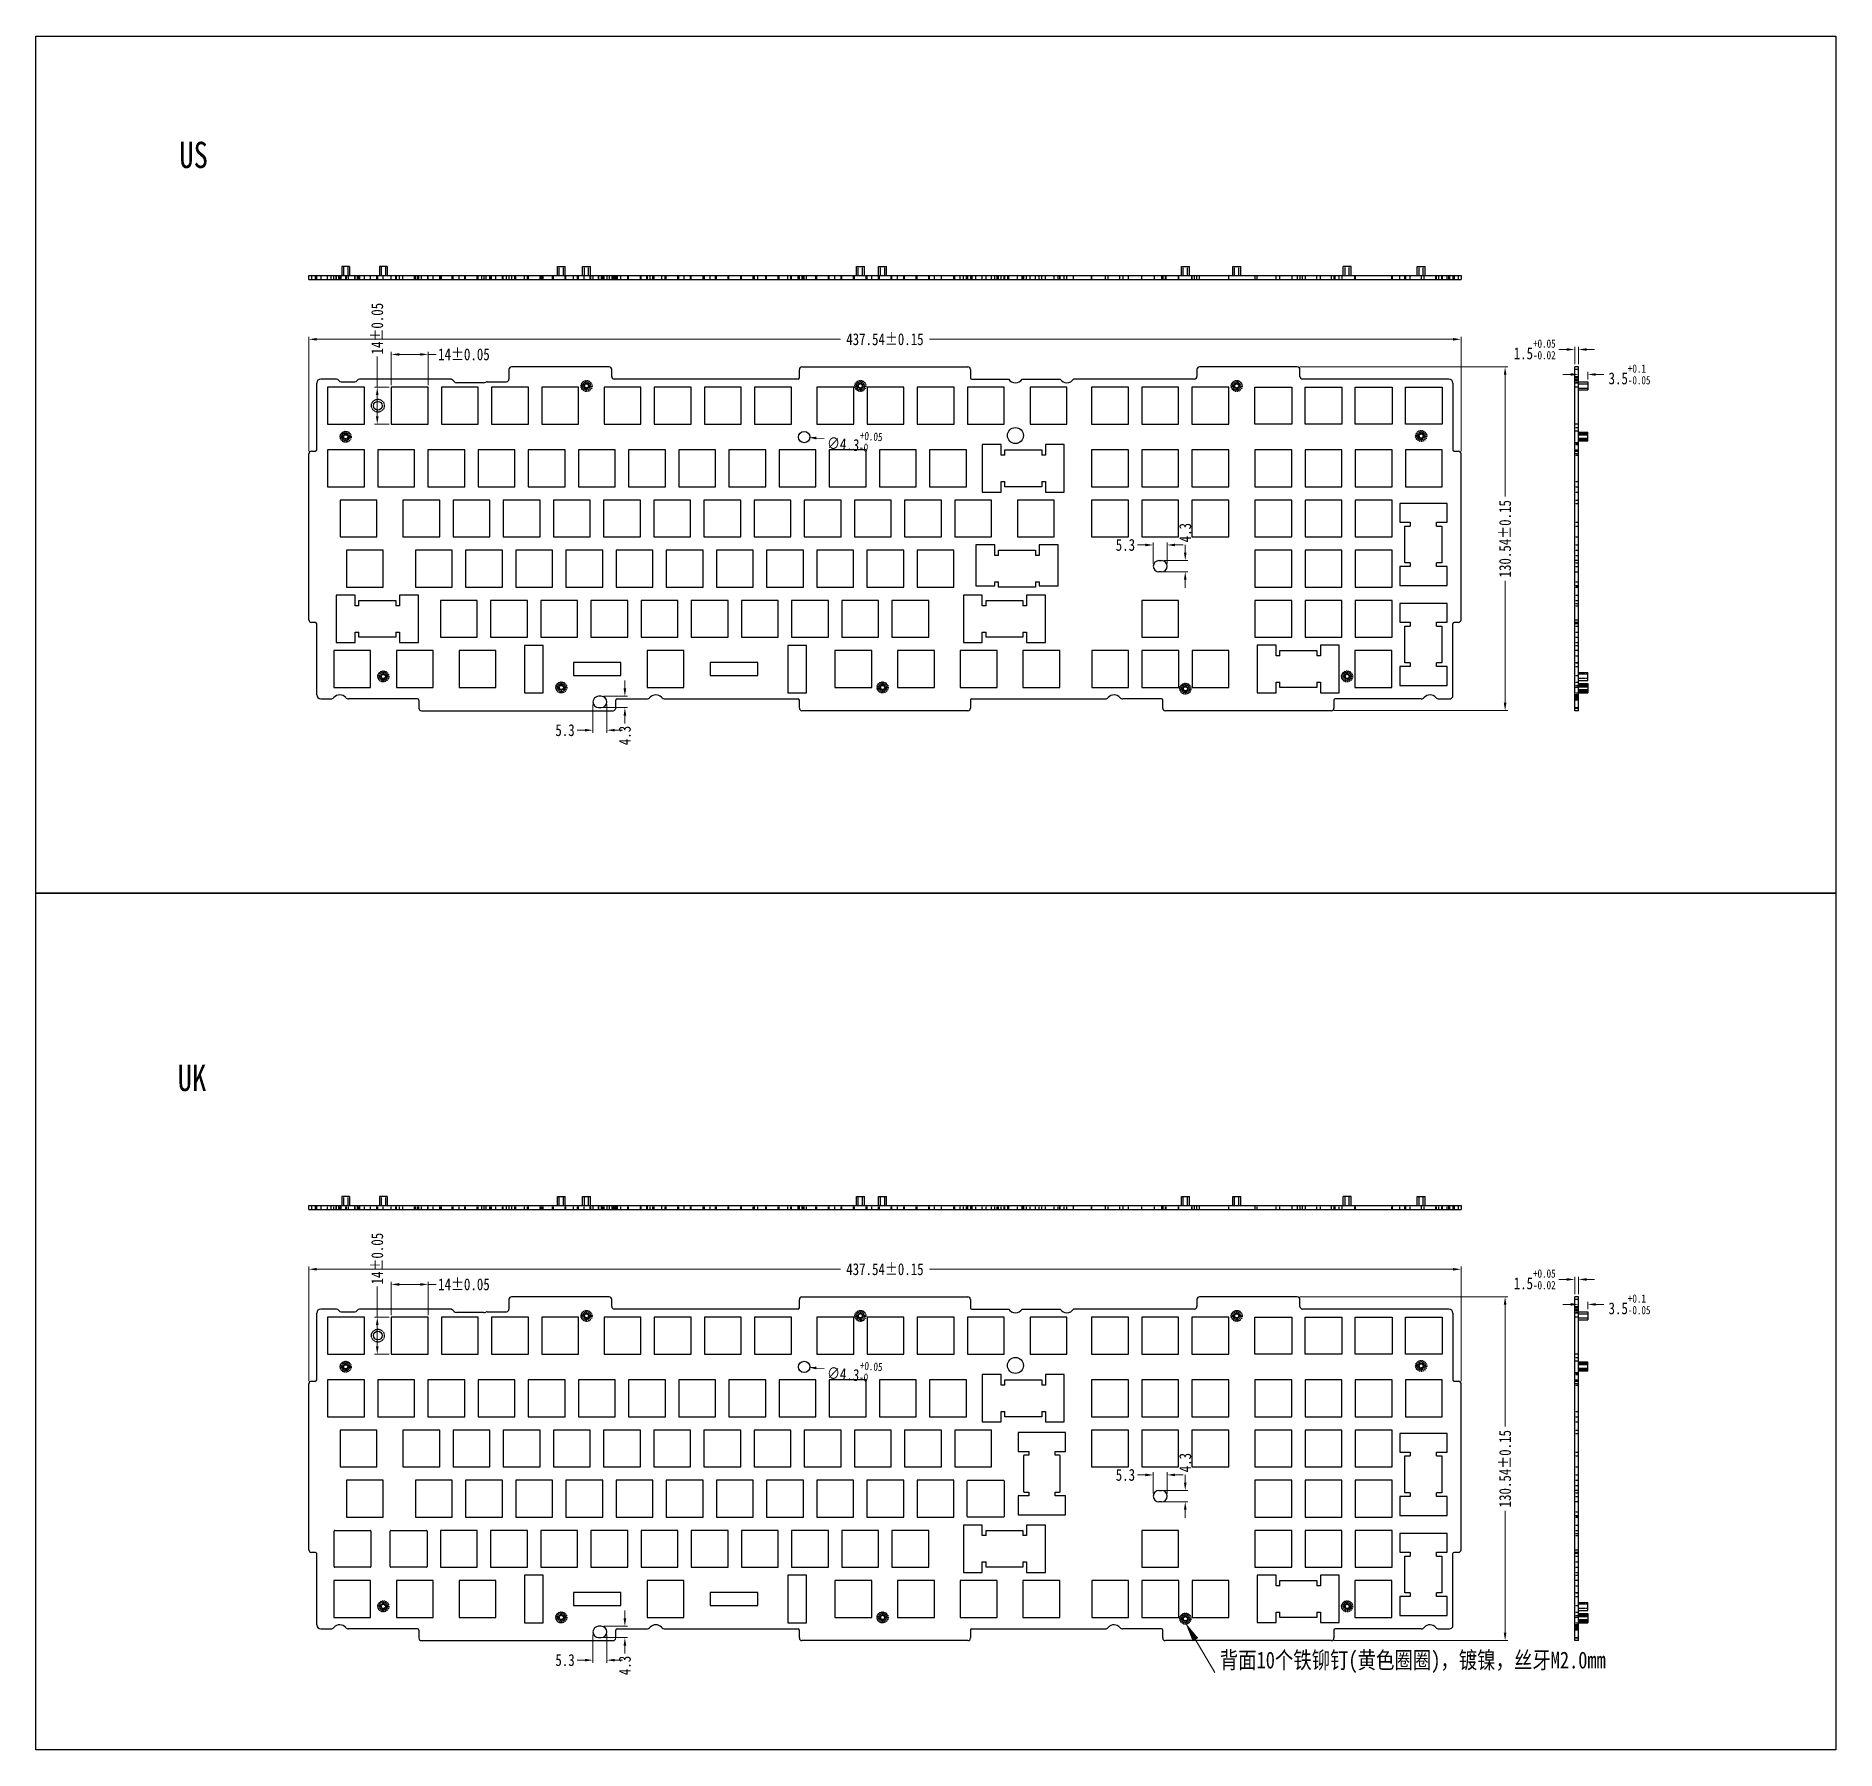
# Model space of a CAD drawing. Header units: inches. Extents: x 409 to 1093, y -306 to 345.
import ezdxf

# ---------------------------------------------------------------- set-up
doc = ezdxf.new("R2010")
doc.units = ezdxf.units.IN
doc.header["$LTSCALE"] = 1.21
doc.header["$MEASUREMENT"] = 0
doc.header["$PDMODE"] = 3
doc.header["$PDSIZE"] = 0.3125
doc.linetypes.add('HIDDEN', pattern=[0.2, 0.1, -0.1])
doc.layers.get('0').update_dxf_attribs({"linetype": 'CONTINUOUS'})
doc.layers.get('Defpoints').update_dxf_attribs({"linetype": 'CONTINUOUS'})
doc.layers.add('DEFAULT_2', color=8, linetype='HIDDEN')
doc.styles.get("Standard").update_dxf_attribs({"font": 'txt', "width": 0.8})
doc.dimstyles.new('YanXiu', dxfattribs={"dimscale": 1.5, "dimtxt": 3, "dimasz": 2, "dimexe": 0.66, "dimexo": 0.66, "dimgap": 0.66, "dimtad": 0, "dimdsep": 46, "dimtxsty": 'STANDARD', "dimcen": 0, "dimclrd": 3, "dimclre": 6, "dimclrt": 3, "dimazin": 2, "dimtm": 1e-09, "dimtfac": 1, "dimtofl": 0, "dimtmove": 0, "dimatfit": 3, "dimfxl": 1, "dimlwd": 5, "dimlwe": 5, "dimarcsym": 0})

msp = doc.modelspace()

# ---------------------------------------------------------------- texts
at = {"width": 174.82957, "attachment_point": 1}
for s, insert, char_height in [('{\\fSimSun|b0|i0|c134|p2;\\C1;US}', (463.84, 304.506), 10), ('{\\fSimSun|b0|i0|c134|p2;\\C1;UK}', (463.225, -45.96), 10), ('{\\fSimSun|b0|i0|c134|p2;\\C1;背面10个铁铆钉(黄色圈圈)，镀镍，丝牙M2.0mm}', (858.95, -268.809), 6.4)]:
    msp.add_mtext(s, dxfattribs=dict(at, insert=insert, char_height=char_height))

# ---------------------------------------------------------------- blocks, each defined once
blk = doc.blocks.new('*D0')
at = {"color": 3, "lineweight": 5}
blk.add_line((708.76, 191.76), (705.76, 191.99), dxfattribs=at)
at = {"color": 3}
blk.add_solid([(705.8, 192.49), (705.73, 191.49), (702.77, 192.22)], dxfattribs=at)
at = {"layer": 'Defpoints', "color": 0}
for p in [(698.49, 192.55), (702.77, 192.22)]:
    blk.add_point(p, dxfattribs=at)
at = {"color": 3, "insert": (720.33, 190.88), "char_height": 4.5, "attachment_point": 5, "rotation": 355.64501}
blk.add_mtext('∅4.3{\\H0.7x;\\S+0.05^ -0;}', dxfattribs=at)
blk = doc.blocks.new('*D2')
at = {"color": 6, "lineweight": 5}
for p, q in [((513.02, 186.99), (513.02, 230.48)), ((950.56, 186.99), (950.56, 230.48))]:
    blk.add_line(p, q, dxfattribs=at)
at = {"color": 3, "lineweight": 5}
for p, q in [((516.02, 229.49), (714.9, 229.49)), ((947.56, 229.49), (748.68, 229.49))]:
    blk.add_line(p, q, dxfattribs=at)
at = {"color": 3}
for points in [[(516.02, 229.99), (516.02, 228.99), (513.02, 229.49)], [(947.56, 229.99), (947.56, 228.99), (950.56, 229.49)]]:
    blk.add_solid(points, dxfattribs=at)
at = {"layer": 'Defpoints', "color": 0}
for p in [(950.56, 229.49), (513.02, 186), (950.56, 186)]:
    blk.add_point(p, dxfattribs=at)
at = {"color": 3, "insert": (731.79, 229.49), "char_height": 4.5, "attachment_point": 5}
blk.add_mtext('437.54%%P0.15', dxfattribs=at)
blk = doc.blocks.new('*D3')
at = {"color": 6, "lineweight": 5}
for p, q in [((889.39, 219.02), (968.29, 219.02)), ((902.29, 88.48), (968.29, 88.48))]:
    blk.add_line(p, q, dxfattribs=at)
at = {"color": 3, "lineweight": 5}
for p, q in [((967.3, 216.02), (967.3, 169.74)), ((967.3, 91.48), (967.3, 137.76))]:
    blk.add_line(p, q, dxfattribs=at)
at = {"color": 3}
for points in [[(966.8, 216.02), (967.8, 216.02), (967.3, 219.02)], [(966.8, 91.48), (967.8, 91.48), (967.3, 88.48)]]:
    blk.add_solid(points, dxfattribs=at)
at = {"layer": 'Defpoints', "color": 0}
for p in [(888.4, 219.02), (901.3, 88.48), (967.3, 88.48)]:
    blk.add_point(p, dxfattribs=at)
at = {"color": 3, "insert": (967.3, 153.75), "char_height": 4.5, "attachment_point": 5, "rotation": 90}
blk.add_mtext('130.54%%P0.15', dxfattribs=at)
blk = doc.blocks.new('*D4')
at = {"color": 3, "lineweight": 5}
for p, q in [((990.73, 225.62), (987.73, 225.62)), ((998.23, 225.62), (1001.23, 225.62))]:
    blk.add_line(p, q, dxfattribs=at)
at = {"color": 6, "lineweight": 5}
for p, q in [((993.73, 220.01), (993.73, 226.61)), ((995.23, 220.01), (995.23, 226.61))]:
    blk.add_line(p, q, dxfattribs=at)
at = {"color": 3}
for points in [[(990.73, 226.12), (990.73, 225.12), (993.73, 225.62)], [(998.23, 226.12), (998.23, 225.12), (995.23, 225.62)]]:
    blk.add_solid(points, dxfattribs=at)
at = {"layer": 'Defpoints', "color": 0}
for p in [(993.73, 225.62), (993.73, 219.02), (995.23, 219.02)]:
    blk.add_point(p, dxfattribs=at)
at = {"color": 3, "insert": (978.52, 225.62), "char_height": 4.5, "attachment_point": 5}
blk.add_mtext('1.5{\\H0.7x;\\S+0.05^ -0.02;}', dxfattribs=at)
blk = doc.blocks.new('*D5')
at = {"color": 3, "lineweight": 5}
for p, q in [((992.23, 216.14), (989.23, 216.14)), ((1001.73, 216.14), (1004.73, 216.14))]:
    blk.add_line(p, q, dxfattribs=at)
at = {"color": 6, "lineweight": 5}
for p, q in [((995.23, 214.27), (995.23, 217.13)), ((998.73, 214.27), (998.73, 217.13))]:
    blk.add_line(p, q, dxfattribs=at)
at = {"color": 3}
for points in [[(992.23, 216.64), (992.23, 215.64), (995.23, 216.14)], [(1001.73, 216.64), (1001.73, 215.64), (998.73, 216.14)]]:
    blk.add_solid(points, dxfattribs=at)
at = {"layer": 'Defpoints', "color": 0}
for p in [(995.23, 213.28), (998.73, 216.14), (998.73, 213.28)]:
    blk.add_point(p, dxfattribs=at)
at = {"color": 3, "insert": (1014.54, 216.14), "char_height": 4.5, "attachment_point": 5}
blk.add_mtext('3.5{\\H0.7x;\\S+0.1^ -0.05;}', dxfattribs=at)
blk = doc.blocks.new('*D6')
at = {"color": 6, "lineweight": 5}
for p, q in [((544.34, 212.07), (544.34, 224.73)), ((558.34, 212.07), (558.34, 224.73))]:
    blk.add_line(p, q, dxfattribs=at)
at = {"color": 3, "lineweight": 5}
for p, q in [((547.34, 223.74), (555.34, 223.74)), ((558.34, 223.74), (561.34, 223.74))]:
    blk.add_line(p, q, dxfattribs=at)
at = {"color": 3}
for points in [[(547.34, 224.24), (547.34, 223.24), (544.34, 223.74)], [(555.34, 224.24), (555.34, 223.24), (558.34, 223.74)]]:
    blk.add_solid(points, dxfattribs=at)
at = {"layer": 'Defpoints', "color": 0}
for p in [(558.34, 223.74), (544.34, 211.08), (558.34, 211.08)]:
    blk.add_point(p, dxfattribs=at)
at = {"color": 3, "insert": (571.93, 223.74), "char_height": 4.5, "attachment_point": 5}
blk.add_mtext('14%%P0.05', dxfattribs=at)
blk = doc.blocks.new('*D7')
at = {"color": 3, "lineweight": 5}
for p, q in [((539.01, 211.28), (539.01, 222.94)), ((539.01, 200.28), (539.01, 208.28))]:
    blk.add_line(p, q, dxfattribs=at)
at = {"color": 6, "lineweight": 5}
for p, q in [((543.55, 211.28), (538.02, 211.28)), ((543.55, 197.28), (538.02, 197.28))]:
    blk.add_line(p, q, dxfattribs=at)
at = {"color": 3}
for points in [[(538.51, 208.28), (539.51, 208.28), (539.01, 211.28)], [(538.51, 200.28), (539.51, 200.28), (539.01, 197.28)]]:
    blk.add_solid(points, dxfattribs=at)
at = {"layer": 'Defpoints', "color": 0}
for p in [(544.54, 211.28), (539.01, 197.28), (544.54, 197.28)]:
    blk.add_point(p, dxfattribs=at)
at = {"color": 3, "insert": (539.01, 233.53), "char_height": 4.5, "attachment_point": 5, "rotation": 90}
blk.add_mtext('14%%P0.05', dxfattribs=at)
blk = doc.blocks.new('*D8')
at = {"color": 3, "lineweight": 5}
for p, q in [((845.84, 148.47), (845.84, 151.47)), ((845.84, 138.17), (845.84, 135.17))]:
    blk.add_line(p, q, dxfattribs=at)
at = {"color": 6, "lineweight": 5}
for p, q in [((837.84, 145.47), (846.83, 145.47)), ((837.84, 141.17), (846.83, 141.17))]:
    blk.add_line(p, q, dxfattribs=at)
at = {"color": 3}
for points in [[(845.34, 148.47), (846.34, 148.47), (845.84, 145.47)], [(845.34, 138.17), (846.34, 138.17), (845.84, 141.17)]]:
    blk.add_solid(points, dxfattribs=at)
at = {"layer": 'Defpoints', "color": 0}
for p in [(836.85, 145.47), (836.85, 141.17), (845.84, 141.17)]:
    blk.add_point(p, dxfattribs=at)
at = {"color": 3, "insert": (845.84, 156.06), "char_height": 4.5, "attachment_point": 5, "rotation": 90}
blk.add_mtext('4.3', dxfattribs=at)
blk = doc.blocks.new('*D9')
at = {"color": 3, "lineweight": 5}
for p, q in [((830.7, 151.39), (827.7, 151.39)), ((842, 151.39), (845, 151.39))]:
    blk.add_line(p, q, dxfattribs=at)
at = {"color": 6, "lineweight": 5}
for p, q in [((833.7, 144.31), (833.7, 152.38)), ((839, 144.31), (839, 152.38))]:
    blk.add_line(p, q, dxfattribs=at)
at = {"color": 3}
for points in [[(830.7, 151.89), (830.7, 150.89), (833.7, 151.39)], [(842, 151.89), (842, 150.89), (839, 151.39)]]:
    blk.add_solid(points, dxfattribs=at)
at = {"layer": 'Defpoints', "color": 0}
for p in [(833.7, 151.39), (833.7, 143.32), (839, 143.32)]:
    blk.add_point(p, dxfattribs=at)
at = {"color": 3, "insert": (823.11, 151.39), "char_height": 4.5, "attachment_point": 5}
blk.add_mtext('5.3', dxfattribs=at)
blk = doc.blocks.new('*D20')
at = {"color": 3, "lineweight": 5}
for p, q in [((633.05, 96.93), (633.05, 99.93)), ((633.05, 86.63), (633.05, 83.63))]:
    blk.add_line(p, q, dxfattribs=at)
at = {"color": 6, "lineweight": 5}
for p, q in [((625.04, 93.93), (634.04, 93.93)), ((625.04, 89.63), (634.04, 89.63))]:
    blk.add_line(p, q, dxfattribs=at)
at = {"color": 3}
for points in [[(632.55, 96.93), (633.55, 96.93), (633.05, 93.93)], [(632.55, 86.63), (633.55, 86.63), (633.05, 89.63)]]:
    blk.add_solid(points, dxfattribs=at)
at = {"layer": 'Defpoints', "color": 0}
for p in [(624.05, 93.93), (624.05, 89.63), (633.05, 89.63)]:
    blk.add_point(p, dxfattribs=at)
at = {"color": 3, "insert": (633.05, 79.04), "char_height": 4.5, "attachment_point": 5, "rotation": 90}
blk.add_mtext('4.3', dxfattribs=at)
blk = doc.blocks.new('*D21')
at = {"color": 6, "lineweight": 5}
for p, q in [((620.9, 90.79), (620.9, 80.07)), ((626.2, 90.79), (626.2, 80.07))]:
    blk.add_line(p, q, dxfattribs=at)
at = {"color": 3, "lineweight": 5}
for p, q in [((617.9, 81.06), (614.9, 81.06)), ((629.2, 81.06), (632.2, 81.06))]:
    blk.add_line(p, q, dxfattribs=at)
at = {"color": 3}
for points in [[(617.9, 81.56), (617.9, 80.56), (620.9, 81.06)], [(629.2, 81.56), (629.2, 80.56), (626.2, 81.06)]]:
    blk.add_solid(points, dxfattribs=at)
at = {"layer": 'Defpoints', "color": 0}
for p in [(620.9, 91.78), (626.2, 91.78), (620.9, 81.06)]:
    blk.add_point(p, dxfattribs=at)
at = {"color": 3, "insert": (610.31, 81.06), "char_height": 4.5, "attachment_point": 5}
blk.add_mtext('5.3', dxfattribs=at)
blk = doc.blocks.new('*D69')
at = {"color": 3, "lineweight": 5}
blk.add_line((708.76, -161.35), (705.76, -161.12), dxfattribs=at)
at = {"color": 3}
blk.add_solid([(705.8, -160.62), (705.73, -161.62), (702.77, -160.89)], dxfattribs=at)
at = {"layer": 'Defpoints', "color": 0}
for p in [(698.49, -160.57), (702.77, -160.89)]:
    blk.add_point(p, dxfattribs=at)
at = {"color": 3, "insert": (720.33, -162.23), "char_height": 4.5, "attachment_point": 5, "rotation": 355.64501}
blk.add_mtext('∅4.3{\\H0.7x;\\S+0.05^ -0;}', dxfattribs=at)
blk = doc.blocks.new('*D70')
at = {"color": 6, "lineweight": 5}
for p, q in [((513.02, -166.12), (513.02, -122.64)), ((950.56, -166.12), (950.56, -122.64))]:
    blk.add_line(p, q, dxfattribs=at)
at = {"color": 3, "lineweight": 5}
for p, q in [((516.02, -123.63), (714.9, -123.63)), ((947.56, -123.63), (748.68, -123.63))]:
    blk.add_line(p, q, dxfattribs=at)
at = {"color": 3}
for points in [[(516.02, -123.13), (516.02, -124.13), (513.02, -123.63)], [(947.56, -123.13), (947.56, -124.13), (950.56, -123.63)]]:
    blk.add_solid(points, dxfattribs=at)
at = {"layer": 'Defpoints', "color": 0}
for p in [(950.56, -123.63), (513.02, -167.11), (950.56, -167.11)]:
    blk.add_point(p, dxfattribs=at)
at = {"color": 3, "insert": (731.79, -123.63), "char_height": 4.5, "attachment_point": 5}
blk.add_mtext('437.54%%P0.15', dxfattribs=at)
blk = doc.blocks.new('*D71')
at = {"color": 6, "lineweight": 5}
for p, q in [((889.39, -134.09), (968.29, -134.09)), ((902.29, -264.64), (968.29, -264.64))]:
    blk.add_line(p, q, dxfattribs=at)
at = {"color": 3, "lineweight": 5}
for p, q in [((967.3, -137.09), (967.3, -183.37)), ((967.3, -261.64), (967.3, -215.35))]:
    blk.add_line(p, q, dxfattribs=at)
at = {"color": 3}
for points in [[(966.8, -137.09), (967.8, -137.09), (967.3, -134.09)], [(966.8, -261.64), (967.8, -261.64), (967.3, -264.64)]]:
    blk.add_solid(points, dxfattribs=at)
at = {"layer": 'Defpoints', "color": 0}
for p in [(888.4, -134.09), (901.3, -264.64), (967.3, -264.64)]:
    blk.add_point(p, dxfattribs=at)
at = {"color": 3, "insert": (967.3, -199.36), "char_height": 4.5, "attachment_point": 5, "rotation": 90}
blk.add_mtext('130.54%%P0.15', dxfattribs=at)
blk = doc.blocks.new('*D72')
at = {"color": 3, "lineweight": 5}
for p, q in [((990.73, -127.49), (987.73, -127.49)), ((998.23, -127.49), (1001.23, -127.49))]:
    blk.add_line(p, q, dxfattribs=at)
at = {"color": 6, "lineweight": 5}
for p, q in [((993.73, -133.1), (993.73, -126.5)), ((995.23, -133.1), (995.23, -126.5))]:
    blk.add_line(p, q, dxfattribs=at)
at = {"color": 3}
for points in [[(990.73, -126.99), (990.73, -127.99), (993.73, -127.49)], [(998.23, -126.99), (998.23, -127.99), (995.23, -127.49)]]:
    blk.add_solid(points, dxfattribs=at)
at = {"layer": 'Defpoints', "color": 0}
for p in [(993.73, -127.49), (993.73, -134.09), (995.23, -134.09)]:
    blk.add_point(p, dxfattribs=at)
at = {"color": 3, "insert": (978.52, -127.49), "char_height": 4.5, "attachment_point": 5}
blk.add_mtext('1.5{\\H0.7x;\\S+0.05^ -0.02;}', dxfattribs=at)
blk = doc.blocks.new('*D73')
at = {"color": 6, "lineweight": 5}
for p, q in [((995.23, -138.84), (995.23, -135.98)), ((998.73, -138.84), (998.73, -135.98))]:
    blk.add_line(p, q, dxfattribs=at)
at = {"color": 3, "lineweight": 5}
for p, q in [((992.23, -136.97), (989.23, -136.97)), ((1001.73, -136.97), (1004.73, -136.97))]:
    blk.add_line(p, q, dxfattribs=at)
at = {"color": 3}
for points in [[(992.23, -136.47), (992.23, -137.47), (995.23, -136.97)], [(1001.73, -136.47), (1001.73, -137.47), (998.73, -136.97)]]:
    blk.add_solid(points, dxfattribs=at)
at = {"layer": 'Defpoints', "color": 0}
for p in [(995.23, -139.83), (998.73, -136.97), (998.73, -139.83)]:
    blk.add_point(p, dxfattribs=at)
at = {"color": 3, "insert": (1014.54, -136.97), "char_height": 4.5, "attachment_point": 5}
blk.add_mtext('3.5{\\H0.7x;\\S+0.1^ -0.05;}', dxfattribs=at)
blk = doc.blocks.new('*D74')
at = {"color": 6, "lineweight": 5}
for p, q in [((544.34, -141.04), (544.34, -128.39)), ((558.34, -141.04), (558.34, -128.39))]:
    blk.add_line(p, q, dxfattribs=at)
at = {"color": 3, "lineweight": 5}
for p, q in [((547.34, -129.38), (555.34, -129.38)), ((558.34, -129.38), (561.34, -129.38))]:
    blk.add_line(p, q, dxfattribs=at)
at = {"color": 3}
for points in [[(547.34, -128.88), (547.34, -129.88), (544.34, -129.38)], [(555.34, -128.88), (555.34, -129.88), (558.34, -129.38)]]:
    blk.add_solid(points, dxfattribs=at)
at = {"layer": 'Defpoints', "color": 0}
for p in [(558.34, -129.38), (544.34, -142.03), (558.34, -142.03)]:
    blk.add_point(p, dxfattribs=at)
at = {"color": 3, "insert": (571.93, -129.38), "char_height": 4.5, "attachment_point": 5}
blk.add_mtext('14%%P0.05', dxfattribs=at)
blk = doc.blocks.new('*D75')
at = {"color": 3, "lineweight": 5}
for p, q in [((539.01, -141.83), (539.01, -130.17)), ((539.01, -152.83), (539.01, -144.83))]:
    blk.add_line(p, q, dxfattribs=at)
at = {"color": 6, "lineweight": 5}
for p, q in [((543.55, -141.83), (538.02, -141.83)), ((543.55, -155.83), (538.02, -155.83))]:
    blk.add_line(p, q, dxfattribs=at)
at = {"color": 3}
for points in [[(538.51, -144.83), (539.51, -144.83), (539.01, -141.83)], [(538.51, -152.83), (539.51, -152.83), (539.01, -155.83)]]:
    blk.add_solid(points, dxfattribs=at)
at = {"layer": 'Defpoints', "color": 0}
for p in [(544.54, -141.83), (539.01, -155.83), (544.54, -155.83)]:
    blk.add_point(p, dxfattribs=at)
at = {"color": 3, "insert": (539.01, -119.58), "char_height": 4.5, "attachment_point": 5, "rotation": 90}
blk.add_mtext('14%%P0.05', dxfattribs=at)
blk = doc.blocks.new('*D76')
at = {"color": 3, "lineweight": 5}
for p, q in [((845.84, -204.65), (845.84, -201.65)), ((845.84, -214.95), (845.84, -217.95))]:
    blk.add_line(p, q, dxfattribs=at)
at = {"color": 6, "lineweight": 5}
for p, q in [((837.84, -207.65), (846.83, -207.65)), ((837.84, -211.95), (846.83, -211.95))]:
    blk.add_line(p, q, dxfattribs=at)
at = {"color": 3}
for points in [[(845.34, -204.65), (846.34, -204.65), (845.84, -207.65)], [(845.34, -214.95), (846.34, -214.95), (845.84, -211.95)]]:
    blk.add_solid(points, dxfattribs=at)
at = {"layer": 'Defpoints', "color": 0}
for p in [(836.85, -207.65), (836.85, -211.95), (845.84, -211.95)]:
    blk.add_point(p, dxfattribs=at)
at = {"color": 3, "insert": (845.84, -197.06), "char_height": 4.5, "attachment_point": 5, "rotation": 90}
blk.add_mtext('4.3', dxfattribs=at)
blk = doc.blocks.new('*D77')
at = {"color": 3, "lineweight": 5}
for p, q in [((830.7, -201.72), (827.7, -201.72)), ((842, -201.72), (845, -201.72))]:
    blk.add_line(p, q, dxfattribs=at)
at = {"color": 6, "lineweight": 5}
for p, q in [((833.7, -208.81), (833.7, -200.73)), ((839, -208.81), (839, -200.73))]:
    blk.add_line(p, q, dxfattribs=at)
at = {"color": 3}
for points in [[(830.7, -201.22), (830.7, -202.22), (833.7, -201.72)], [(842, -201.22), (842, -202.22), (839, -201.72)]]:
    blk.add_solid(points, dxfattribs=at)
at = {"layer": 'Defpoints', "color": 0}
for p in [(833.7, -201.72), (833.7, -209.8), (839, -209.8)]:
    blk.add_point(p, dxfattribs=at)
at = {"color": 3, "insert": (823.11, -201.72), "char_height": 4.5, "attachment_point": 5}
blk.add_mtext('5.3', dxfattribs=at)
blk = doc.blocks.new('*D67')
at = {"color": 6, "lineweight": 5}
for p, q in [((625.04, -259.19), (634.04, -259.19)), ((625.04, -263.49), (634.04, -263.49))]:
    blk.add_line(p, q, dxfattribs=at)
at = {"color": 3, "lineweight": 5}
for p, q in [((633.05, -256.19), (633.05, -253.19)), ((633.05, -266.49), (633.05, -269.49))]:
    blk.add_line(p, q, dxfattribs=at)
at = {"color": 3}
for points in [[(632.55, -256.19), (633.55, -256.19), (633.05, -259.19)], [(632.55, -266.49), (633.55, -266.49), (633.05, -263.49)]]:
    blk.add_solid(points, dxfattribs=at)
at = {"layer": 'Defpoints', "color": 0}
for p in [(624.05, -259.19), (624.05, -263.49), (633.05, -263.49)]:
    blk.add_point(p, dxfattribs=at)
at = {"color": 3, "insert": (633.05, -274.08), "char_height": 4.5, "attachment_point": 5, "rotation": 90}
blk.add_mtext('4.3', dxfattribs=at)
blk = doc.blocks.new('*D68')
at = {"color": 6, "lineweight": 5}
for p, q in [((620.9, -262.33), (620.9, -273.04)), ((626.2, -262.33), (626.2, -273.04))]:
    blk.add_line(p, q, dxfattribs=at)
at = {"color": 3, "lineweight": 5}
for p, q in [((617.9, -272.05), (614.9, -272.05)), ((629.2, -272.05), (632.2, -272.05))]:
    blk.add_line(p, q, dxfattribs=at)
at = {"color": 3}
for points in [[(617.9, -271.55), (617.9, -272.55), (620.9, -272.05)], [(629.2, -271.55), (629.2, -272.55), (626.2, -272.05)]]:
    blk.add_solid(points, dxfattribs=at)
at = {"layer": 'Defpoints', "color": 0}
for p in [(620.9, -261.34), (626.2, -261.34), (620.9, -272.05)]:
    blk.add_point(p, dxfattribs=at)
at = {"color": 3, "insert": (610.31, -272.05), "char_height": 4.5, "attachment_point": 5}
blk.add_mtext('5.3', dxfattribs=at)

# ---------------------------------------------------------------- dimensions: what is measured, and where the dimension line sits
for base, p1, p2, picture, middle in [((539.013, 197.282), (544.54, 211.282), (544.54, 197.282), '*D7', (539.013, 233.528)), ((539.013, -155.83), (544.54, -141.83), (544.54, -155.83), '*D75', (539.013, -119.584))]:
    dim = msp.add_linear_dim(base=base, p1=p1, p2=p2, angle=90, text='<>%%P0.05', dimstyle='YanXiu')
    dim.commit()
    dim.dimension.update_dxf_attribs({"geometry": picture, "text_midpoint": middle, "dimtype": 160})
for base, p1, p2, text, picture, middle in [((950.563, 229.486), (513.022, 185.997), (950.563, 185.997), '<>%%P0.15', '*D2', (731.792, 229.486)), ((558.34, 223.736), (544.34, 211.082), (558.34, 211.082), '<>%%P0.05', '*D6', (571.93, 223.736)), ((993.728, 225.624), (995.228, 219.019), (993.728, 219.019), '<>{\\H0.7x;\\S+0.05^ -0.02;}', '*D4', (978.518, 225.624)), ((998.728, 216.141), (995.228, 213.282), (998.728, 213.281), '<>{\\H0.7x;\\S+0.1^ -0.05;}', '*D5', (1014.538, 216.141)), ((950.563, -123.626), (513.022, -167.115), (950.563, -167.115), '<>%%P0.15', '*D70', (731.792, -123.626)), ((558.34, -129.376), (544.34, -142.03), (558.34, -142.03), '<>%%P0.05', '*D74', (571.93, -129.376)), ((993.728, -127.488), (995.228, -134.093), (993.728, -134.093), '<>{\\H0.7x;\\S+0.05^ -0.02;}', '*D72', (978.518, -127.488)), ((998.728, -136.971), (995.228, -139.83), (998.728, -139.832), '<>{\\H0.7x;\\S+0.1^ -0.05;}', '*D73', (1014.538, -136.971))]:
    dim = msp.add_linear_dim(base=base, p1=p1, p2=p2, text=text, dimstyle='YanXiu')
    dim.commit()
    dim.dimension.update_dxf_attribs({"geometry": picture, "text_midpoint": middle})
for base, p1, p2, picture, middle in [((967.295, 88.475), (888.395, 219.019), (901.295, 88.475), '*D3', (967.295, 153.747)), ((967.295, -264.637), (888.395, -134.093), (901.295, -264.637), '*D71', (967.295, -199.365))]:
    dim = msp.add_linear_dim(base=base, p1=p1, p2=p2, angle=90, text='<>%%P0.15', dimstyle='YanXiu')
    dim.commit()
    dim.dimension.update_dxf_attribs({"geometry": picture, "text_midpoint": middle})
for p1, p2, picture, middle in [((698.486, 192.545), (702.774, 192.219), '*D0', (720.333, 190.882)), ((698.486, -160.567), (702.774, -160.893), '*D69', (720.333, -162.231))]:
    dim = msp.add_diameter_dim_2p(p1=p1, p2=p2, text='<>{\\H0.7x;\\S+0.05^ -0;}', dimstyle='YanXiu')
    dim.commit()
    dim.dimension.update_dxf_attribs({"geometry": picture, "text_midpoint": middle})
for base, p1, p2, picture, middle in [((845.84, 141.165), (836.848, 145.465), (836.848, 141.165), '*D8', (845.84, 156.055)), ((633.045, 89.625), (624.053, 93.925), (624.053, 89.625), '*D20', (633.045, 79.035)), ((845.84, -211.947), (836.848, -207.647), (836.848, -211.947), '*D76', (845.84, -197.057)), ((633.045, -263.487), (624.053, -259.187), (624.053, -263.487), '*D67', (633.045, -274.077))]:
    dim = msp.add_linear_dim(base=base, p1=p1, p2=p2, angle=90, dimstyle='YanXiu')
    dim.commit()
    dim.dimension.update_dxf_attribs({"geometry": picture, "text_midpoint": middle, "dimtype": 160})
for base, p1, p2, picture, middle in [((833.698, 151.393), (838.998, 143.315), (833.698, 143.315), '*D9', (823.108, 151.393)), ((833.698, -201.719), (838.998, -209.797), (833.698, -209.797), '*D77', (823.108, -201.719))]:
    dim = msp.add_linear_dim(base=base, p1=p1, p2=p2, dimstyle='YanXiu')
    dim.commit()
    dim.dimension.update_dxf_attribs({"geometry": picture, "text_midpoint": middle})
for base, p1, p2, picture, middle in [((620.903, 81.064), (626.203, 91.775), (620.903, 91.775), '*D21', (610.313, 81.064)), ((620.903, -272.049), (626.203, -261.337), (620.903, -261.337), '*D68', (610.313, -272.049))]:
    dim = msp.add_linear_dim(base=base, p1=p1, p2=p2, dimstyle='YanXiu')
    dim.commit()
    dim.dimension.update_dxf_attribs({"geometry": picture, "text_midpoint": middle, "dimtype": 160})

# ---------------------------------------------------------------- linework, layer by layer
at = {"color": 7, "linetype": 'Continuous'}
for p, q in [((513.022, 252.161), (513.022, 253.661)), ((513.022, 253.661), (950.563, 253.661)), ((514.022, 253.661), (514.022, 252.161)), ((515.522, 252.161), (515.522, 253.661)), ((516.022, 252.161), (516.022, 253.661)), ((517.522, 253.661), (517.522, 252.161)), ((523.59, 252.161), (523.59, 253.661)), ((524.456, 252.161), (524.456, 253.661)), ((525.322, 252.161), (525.322, 253.661)), ((525.522, 257.161), (525.522, 253.661)), ((528.522, 257.161), (525.522, 257.161)), ((528.522, 257.161), (528.522, 253.661)), ((530.522, 252.161), (530.522, 253.661)), ((531.388, 253.661), (531.388, 252.161)), ((532.254, 253.661), (532.254, 252.161)), ((539.818, 257.161), (539.818, 253.661)), ((542.818, 257.161), (539.818, 257.161)), ((542.818, 257.161), (542.818, 253.661)), ((578.696, 252.161), (578.696, 253.661)), ((579.562, 252.161), (579.562, 253.661)), ((580.428, 252.161), (580.428, 253.661)), ((588.028, 252.161), (588.028, 253.661)), ((589.028, 253.661), (589.028, 252.161)), ((590.028, 253.661), (590.028, 252.161)), ((607.403, 253.661), (607.403, 257.161)), ((607.403, 257.161), (610.403, 257.161)), ((610.403, 253.661), (610.403, 257.161)), ((616.99, 253.661), (616.99, 257.161)), ((616.99, 257.161), (619.99, 257.161)), ((619.99, 253.661), (619.99, 257.161)), ((627.028, 253.661), (627.028, 252.161)), ((628.028, 253.661), (628.028, 252.161)), ((629.028, 252.161), (629.028, 253.661)), ((698.791, 252.161), (698.791, 253.661)), ((699.291, 252.161), (699.291, 253.661)), ((700.291, 253.661), (700.291, 252.161)), ((720.98, 253.661), (720.98, 257.161)), ((720.98, 257.161), (723.98, 257.161)), ((723.98, 253.661), (723.98, 257.161)), ((729.403, 253.661), (729.403, 257.161)), ((729.403, 257.161), (732.403, 257.161)), ((732.403, 253.661), (732.403, 257.161)), ((763.291, 252.161), (763.291, 253.661)), ((764.291, 253.661), (764.291, 252.161)), ((764.791, 253.661), (764.791, 252.161)), ((778.784, 252.161), (778.784, 253.661)), ((783.909, 252.161), (783.909, 253.661)), ((798.361, 252.161), (798.361, 253.661)), ((803.412, 252.161), (803.412, 253.661)), ((844.403, 257.161), (847.403, 257.161)), ((844.403, 253.661), (844.403, 257.161)), ((847.403, 253.661), (847.403, 257.161)), ((849.295, 252.161), (849.295, 253.661)), ((850.295, 252.161), (850.295, 253.661)), ((851.295, 252.161), (851.295, 253.661)), ((863.883, 257.161), (866.883, 257.161)), ((863.883, 253.661), (863.883, 257.161)), ((866.883, 253.661), (866.883, 257.161)), ((888.395, 253.661), (888.395, 252.161)), ((889.395, 253.661), (889.395, 252.161)), ((890.395, 252.161), (890.395, 253.661)), ((908.803, 257.161), (905.803, 257.161)), ((905.803, 253.661), (905.803, 257.161)), ((908.803, 253.661), (908.803, 257.161)), ((933.927, 257.161), (936.927, 257.161)), ((933.927, 253.661), (933.927, 257.161)), ((936.927, 253.661), (936.927, 257.161)), ((945.957, 252.161), (945.957, 253.661)), ((947.457, 253.661), (947.457, 252.161)), ((947.957, 253.661), (947.957, 252.161)), ((949.563, 252.161), (949.563, 253.661)), ((950.563, 253.661), (950.563, 252.161)), ((513.022, 252.161), (950.563, 252.161)), ((627.028, 219.019), (590.028, 219.019)), ((700.291, 219.019), (763.291, 219.019)), ((888.395, 219.019), (851.295, 219.019)), ((993.728, 88.475), (993.728, 219.019)), ((995.228, 219.019), (993.728, 219.019)), ((995.228, 88.475), (995.228, 219.019)), ((516.022, 187.497), (516.022, 212.862)), ((523.59, 214.362), (517.522, 214.362)), ((525.322, 213.362), (530.522, 213.362)), ((566.536, 214.362), (532.254, 214.362)), ((579.298, 213.012), (569.042, 213.012)), ((580.704, 213.362), (588.028, 213.362)), ((589.028, 218.019), (589.028, 214.362)), ((628.028, 215.362), (628.028, 218.019)), ((698.791, 214.362), (629.028, 214.362)), ((699.291, 214.862), (699.291, 218.019)), ((764.291, 218.019), (764.291, 214.862)), ((764.791, 214.362), (778.784, 214.362)), ((783.909, 214.362), (798.361, 214.362)), ((849.295, 214.362), (803.412, 214.362)), ((850.295, 218.019), (850.295, 215.362)), ((889.395, 215.362), (889.395, 218.019)), ((945.957, 214.362), (890.395, 214.362)), ((947.457, 212.862), (947.457, 187.497)), ((995.228, 218.019), (993.728, 218.019)), ((993.728, 215.362), (995.228, 215.362)), ((993.728, 214.362), (995.228, 214.362)), ((995.228, 212.862), (993.728, 212.862)), ((995.228, 213.282), (998.728, 213.282)), ((998.728, 213.281), (998.728, 210.283)), ((520.153, 211.282), (520.153, 197.282)), ((534.153, 211.282), (520.153, 211.282)), ((534.153, 197.282), (534.153, 211.282)), ((544.34, 211.282), (544.34, 197.282)), ((558.34, 211.282), (544.34, 211.282)), ((558.34, 197.282), (558.34, 211.282)), ((563.39, 211.282), (563.39, 197.282)), ((577.39, 211.282), (563.39, 211.282)), ((577.39, 197.282), (577.39, 211.282)), ((582.44, 211.282), (582.44, 197.282)), ((596.44, 211.282), (582.44, 211.282)), ((596.44, 197.282), (596.44, 211.282)), ((601.49, 211.282), (601.49, 197.282)), ((615.49, 211.282), (601.49, 211.282)), ((615.49, 197.282), (615.49, 211.282)), ((625.15, 211.282), (625.15, 197.282)), ((639.15, 211.282), (625.15, 211.282)), ((639.15, 197.282), (639.15, 211.282)), ((644.2, 211.282), (644.2, 197.282)), ((658.2, 211.282), (644.2, 211.282)), ((658.2, 197.282), (658.2, 211.282)), ((663.25, 211.282), (663.25, 197.282)), ((677.25, 211.282), (663.25, 211.282)), ((677.25, 197.282), (677.25, 211.282)), ((682.3, 211.282), (682.3, 197.282)), ((696.3, 211.282), (682.3, 211.282)), ((696.3, 197.282), (696.3, 211.282)), ((705.96, 211.282), (705.96, 197.282)), ((719.96, 211.282), (705.96, 211.282)), ((719.96, 197.282), (719.96, 211.282)), ((725.01, 211.282), (725.01, 197.282)), ((739.01, 211.282), (725.01, 211.282)), ((739.01, 197.282), (739.01, 211.282)), ((744.06, 211.282), (744.06, 197.282)), ((758.06, 211.282), (744.06, 211.282)), ((758.06, 197.282), (758.06, 211.282)), ((763.11, 211.282), (763.11, 197.282)), ((777.11, 211.282), (763.11, 211.282)), ((777.11, 197.282), (777.11, 211.282)), ((786.898, 211.282), (786.898, 197.282)), ((800.898, 211.282), (786.898, 211.282)), ((800.898, 197.282), (800.898, 211.282)), ((824.283, 211.282), (810.283, 211.282)), ((810.283, 211.282), (810.283, 197.282)), ((824.283, 197.282), (824.283, 211.282)), ((843.333, 211.282), (829.333, 211.282)), ((829.333, 211.282), (829.333, 197.282)), ((843.333, 197.282), (843.333, 211.282)), ((862.383, 211.282), (848.383, 211.282)), ((848.383, 211.282), (848.383, 197.282)), ((862.383, 197.282), (862.383, 211.282)), ((872.277, 211.282), (886.277, 211.282)), ((872.277, 197.282), (872.277, 211.282)), ((886.277, 211.282), (886.277, 197.282)), ((891.327, 211.282), (905.327, 211.282)), ((891.327, 197.282), (891.327, 211.282)), ((905.327, 211.282), (905.327, 197.282)), ((910.377, 211.282), (924.377, 211.282)), ((910.377, 197.282), (910.377, 211.282)), ((924.377, 211.282), (924.377, 197.282)), ((929.427, 211.282), (943.427, 211.282)), ((929.427, 197.282), (929.427, 211.282)), ((943.427, 211.282), (943.427, 197.282)), ((995.228, 210.282), (998.728, 210.282)), ((520.153, 197.282), (534.153, 197.282)), ((544.34, 197.282), (558.34, 197.282)), ((563.39, 197.282), (577.39, 197.282)), ((582.44, 197.282), (596.44, 197.282)), ((601.49, 197.282), (615.49, 197.282)), ((625.15, 197.282), (639.15, 197.282)), ((644.2, 197.282), (658.2, 197.282)), ((663.25, 197.282), (677.25, 197.282)), ((682.3, 197.282), (696.3, 197.282)), ((705.96, 197.282), (719.96, 197.282)), ((725.01, 197.282), (739.01, 197.282)), ((744.06, 197.282), (758.06, 197.282)), ((763.11, 197.282), (777.11, 197.282)), ((786.898, 197.282), (800.898, 197.282)), ((810.283, 197.282), (824.283, 197.282)), ((829.333, 197.282), (843.333, 197.282)), ((848.383, 197.282), (862.383, 197.282)), ((886.277, 197.282), (872.277, 197.282)), ((905.327, 197.282), (891.327, 197.282)), ((924.377, 197.282), (910.377, 197.282)), ((943.427, 197.282), (929.427, 197.282)), ((995.228, 194.282), (998.728, 194.282)), ((998.728, 190.96), (998.728, 194.281)), ((513.022, 122.997), (513.022, 185.997)), ((514.022, 186.997), (515.522, 186.997)), ((520.148, 187.484), (520.148, 173.484)), ((534.148, 187.484), (520.148, 187.484)), ((534.148, 173.484), (534.148, 187.484)), ((539.198, 187.484), (539.198, 173.484)), ((553.198, 187.484), (539.198, 187.484)), ((553.198, 173.484), (553.198, 187.484)), ((558.248, 187.484), (558.248, 173.484)), ((572.248, 187.484), (558.248, 187.484)), ((572.248, 173.484), (572.248, 187.484)), ((577.298, 187.484), (577.298, 173.484)), ((591.298, 187.484), (577.298, 187.484)), ((591.298, 173.484), (591.298, 187.484)), ((596.348, 187.484), (596.348, 173.484)), ((610.348, 187.484), (596.348, 187.484)), ((610.348, 173.484), (610.348, 187.484)), ((615.398, 187.484), (615.398, 173.484)), ((629.398, 187.484), (615.398, 187.484)), ((629.398, 173.484), (629.398, 187.484)), ((634.448, 187.484), (634.448, 173.484)), ((648.448, 187.484), (634.448, 187.484)), ((648.448, 173.484), (648.448, 187.484)), ((653.498, 187.484), (653.498, 173.484)), ((667.498, 187.484), (653.498, 187.484)), ((667.498, 173.484), (667.498, 187.484)), ((672.548, 187.484), (672.548, 173.484)), ((686.548, 187.484), (672.548, 187.484)), ((686.548, 173.484), (686.548, 187.484)), ((691.598, 187.484), (691.598, 173.484)), ((705.598, 187.484), (691.598, 187.484)), ((705.598, 173.484), (705.598, 187.484)), ((710.648, 187.484), (710.648, 173.484)), ((724.648, 187.484), (710.648, 187.484)), ((724.648, 173.484), (724.648, 187.484)), ((729.698, 187.484), (729.698, 173.484)), ((743.698, 187.484), (729.698, 187.484)), ((743.698, 173.484), (743.698, 187.484)), ((748.748, 187.484), (748.748, 173.484)), ((762.748, 187.484), (748.748, 187.484)), ((762.748, 173.484), (762.748, 187.484)), ((768.728, 189.499), (768.728, 171.499)), ((775.928, 189.499), (768.728, 189.499)), ((775.928, 185.499), (775.928, 189.499)), ((777.343, 185.499), (775.928, 185.499)), ((777.343, 185.499), (777.343, 187.484)), ((777.343, 187.484), (791.313, 187.484)), ((791.313, 187.484), (791.313, 185.499)), ((792.756, 185.499), (791.313, 185.499)), ((799.899, 189.499), (792.756, 189.499)), ((792.756, 189.499), (792.756, 185.499)), ((799.899, 171.499), (799.899, 189.499)), ((824.283, 187.484), (810.283, 187.484)), ((810.283, 187.484), (810.283, 173.484)), ((824.283, 173.484), (824.283, 187.484)), ((843.333, 187.484), (829.333, 187.484)), ((829.333, 187.484), (829.333, 173.484)), ((843.333, 173.484), (843.333, 187.484)), ((862.383, 187.484), (848.383, 187.484)), ((848.383, 187.484), (848.383, 173.484)), ((862.383, 173.484), (862.383, 187.484)), ((886.277, 187.484), (872.277, 187.484)), ((872.277, 187.484), (872.277, 173.484)), ((886.277, 173.484), (886.277, 187.484)), ((905.327, 187.484), (891.327, 187.484)), ((891.327, 187.484), (891.327, 173.484)), ((905.327, 173.484), (905.327, 187.484)), ((924.377, 187.484), (910.377, 187.484)), ((910.377, 187.484), (910.377, 173.484)), ((924.377, 173.484), (924.377, 187.484)), ((943.427, 187.484), (929.427, 187.484)), ((929.427, 187.484), (929.427, 173.484)), ((943.427, 173.484), (943.427, 187.484)), ((947.957, 186.997), (949.563, 186.997)), ((950.563, 122.997), (950.563, 185.997)), ((993.728, 187.497), (995.228, 187.497)), ((993.728, 186.997), (995.228, 186.997)), ((995.228, 185.997), (993.728, 185.997)), ((995.228, 191.282), (998.728, 191.282)), ((995.228, 190.96), (998.728, 190.96)), ((520.148, 173.484), (534.148, 173.484)), ((539.198, 173.484), (553.198, 173.484)), ((558.248, 173.484), (572.248, 173.484)), ((577.298, 173.484), (591.298, 173.484)), ((596.348, 173.484), (610.348, 173.484)), ((615.398, 173.484), (629.398, 173.484)), ((634.448, 173.484), (648.448, 173.484)), ((653.498, 173.484), (667.498, 173.484)), ((672.548, 173.484), (686.548, 173.484)), ((691.598, 173.484), (705.598, 173.484)), ((710.648, 173.484), (724.648, 173.484)), ((729.698, 173.484), (743.698, 173.484)), ((748.748, 173.484), (762.748, 173.484)), ((768.728, 171.499), (775.928, 171.499)), ((775.928, 175.499), (777.343, 175.499)), ((775.928, 171.499), (775.928, 175.499)), ((777.343, 173.484), (777.343, 175.499)), ((791.313, 173.484), (777.343, 173.484)), ((791.313, 175.499), (792.756, 175.499)), ((791.313, 175.499), (791.313, 173.484)), ((792.756, 175.499), (792.756, 171.499)), ((792.756, 171.499), (799.899, 171.499)), ((810.283, 173.484), (824.283, 173.484)), ((829.333, 173.484), (843.333, 173.484)), ((848.383, 173.484), (862.383, 173.484)), ((872.277, 173.484), (886.277, 173.484)), ((891.327, 173.484), (905.327, 173.484)), ((910.377, 173.484), (924.377, 173.484)), ((929.427, 173.484), (943.427, 173.484)), ((524.898, 168.434), (524.898, 154.434)), ((538.898, 168.434), (524.898, 168.434)), ((538.898, 154.434), (538.898, 168.434)), ((548.728, 168.434), (548.728, 154.434)), ((562.728, 168.434), (548.728, 168.434)), ((562.728, 154.434), (562.728, 168.434)), ((567.778, 168.434), (567.778, 154.434)), ((581.778, 168.434), (567.778, 168.434)), ((581.778, 154.434), (581.778, 168.434)), ((586.828, 168.434), (586.828, 154.434)), ((600.828, 168.434), (586.828, 168.434)), ((600.828, 154.434), (600.828, 168.434)), ((605.878, 168.434), (605.878, 154.434)), ((619.878, 168.434), (605.878, 168.434)), ((619.878, 154.434), (619.878, 168.434)), ((624.928, 168.434), (624.928, 154.434)), ((638.928, 168.434), (624.928, 168.434)), ((638.928, 154.434), (638.928, 168.434)), ((643.978, 168.434), (643.978, 154.434)), ((657.978, 168.434), (643.978, 168.434)), ((657.978, 154.434), (657.978, 168.434)), ((663.028, 168.434), (663.028, 154.434)), ((677.028, 168.434), (663.028, 168.434)), ((677.028, 154.434), (677.028, 168.434)), ((682.078, 168.434), (682.078, 154.434)), ((696.078, 168.434), (682.078, 168.434)), ((696.078, 154.434), (696.078, 168.434)), ((701.128, 168.434), (701.128, 154.434)), ((715.128, 168.434), (701.128, 168.434)), ((715.128, 154.434), (715.128, 168.434)), ((720.178, 168.434), (720.178, 154.434)), ((734.178, 168.434), (720.178, 168.434)), ((734.178, 154.434), (734.178, 168.434)), ((739.228, 168.434), (739.228, 154.434)), ((753.228, 168.434), (739.228, 168.434)), ((753.228, 154.434), (753.228, 168.434)), ((772.278, 168.434), (758.278, 168.434)), ((758.278, 168.434), (758.278, 154.434)), ((772.278, 154.434), (772.278, 168.434)), ((796.078, 168.434), (782.078, 168.434)), ((782.078, 168.434), (782.078, 154.434)), ((796.078, 154.434), (796.078, 168.434)), ((824.283, 168.434), (810.283, 168.434)), ((810.283, 168.434), (810.283, 154.434)), ((824.283, 154.434), (824.283, 168.434)), ((843.333, 168.434), (829.333, 168.434)), ((829.333, 168.434), (829.333, 154.434)), ((843.333, 154.434), (843.333, 168.434)), ((862.383, 168.434), (848.383, 168.434)), ((848.383, 168.434), (848.383, 154.434)), ((862.383, 154.434), (862.383, 168.434)), ((886.277, 168.434), (872.277, 168.434)), ((872.277, 168.434), (872.277, 154.434)), ((886.277, 154.434), (886.277, 168.434)), ((905.327, 168.434), (891.327, 168.434)), ((891.327, 168.434), (891.327, 154.434)), ((905.327, 154.434), (905.327, 168.434)), ((924.377, 168.434), (910.377, 168.434)), ((910.377, 168.434), (910.377, 154.434)), ((924.377, 154.434), (924.377, 168.434)), ((945.292, 167.178), (927.292, 167.178)), ((927.292, 167.178), (927.292, 160.035)), ((945.292, 160.035), (945.292, 167.178)), ((927.292, 160.035), (931.292, 160.035)), ((929.277, 158.592), (931.292, 158.592)), ((929.277, 144.622), (929.277, 158.592)), ((931.292, 160.035), (931.292, 158.592)), ((941.292, 160.035), (945.292, 160.035)), ((941.292, 158.592), (941.292, 160.035)), ((941.292, 158.592), (943.277, 158.592)), ((943.277, 158.592), (943.277, 144.622)), ((524.898, 154.434), (538.898, 154.434)), ((548.728, 154.434), (562.728, 154.434)), ((567.778, 154.434), (581.778, 154.434)), ((586.828, 154.434), (600.828, 154.434)), ((605.878, 154.434), (619.878, 154.434)), ((624.928, 154.434), (638.928, 154.434)), ((643.978, 154.434), (657.978, 154.434)), ((663.028, 154.434), (677.028, 154.434)), ((682.078, 154.434), (696.078, 154.434)), ((701.128, 154.434), (715.128, 154.434)), ((720.178, 154.434), (734.178, 154.434)), ((739.228, 154.434), (753.228, 154.434)), ((758.278, 154.434), (772.278, 154.434)), ((773.528, 151.399), (766.328, 151.399)), ((766.328, 151.399), (766.328, 135.899)), ((773.528, 147.399), (773.528, 151.399)), ((782.078, 154.434), (796.078, 154.434)), ((797.528, 151.399), (790.328, 151.399)), ((790.328, 151.399), (790.328, 147.399)), ((797.528, 135.899), (797.528, 151.399)), ((810.283, 154.434), (824.283, 154.434)), ((829.333, 154.434), (843.333, 154.434)), ((848.383, 154.434), (862.383, 154.434)), ((872.277, 154.434), (886.277, 154.434)), ((891.327, 154.434), (905.327, 154.434)), ((910.377, 154.434), (924.377, 154.434)), ((527.288, 149.384), (527.288, 135.384)), ((541.288, 149.384), (527.288, 149.384)), ((541.288, 135.384), (541.288, 149.384)), ((553.478, 149.384), (553.478, 135.384)), ((567.478, 149.384), (553.478, 149.384)), ((567.478, 135.384), (567.478, 149.384)), ((572.528, 149.384), (572.528, 135.384)), ((586.528, 149.384), (572.528, 149.384)), ((586.528, 135.384), (586.528, 149.384)), ((591.578, 149.384), (591.578, 135.384)), ((605.578, 149.384), (591.578, 149.384)), ((605.578, 135.384), (605.578, 149.384)), ((610.628, 149.384), (610.628, 135.384)), ((624.628, 149.384), (610.628, 149.384)), ((624.628, 135.384), (624.628, 149.384)), ((629.678, 149.384), (629.678, 135.384)), ((643.678, 149.384), (629.678, 149.384)), ((643.678, 135.384), (643.678, 149.384)), ((648.728, 149.384), (648.728, 135.384)), ((662.728, 149.384), (648.728, 149.384)), ((662.728, 135.384), (662.728, 149.384)), ((667.778, 149.384), (667.778, 135.384)), ((681.778, 149.384), (667.778, 149.384)), ((681.778, 135.384), (681.778, 149.384)), ((686.828, 149.384), (686.828, 135.384)), ((700.828, 149.384), (686.828, 149.384)), ((700.828, 135.384), (700.828, 149.384)), ((705.878, 149.384), (705.878, 135.384)), ((719.878, 149.384), (705.878, 149.384)), ((719.878, 135.384), (719.878, 149.384)), ((724.928, 149.384), (724.928, 135.384)), ((738.928, 149.384), (724.928, 149.384)), ((738.928, 135.384), (738.928, 149.384)), ((757.978, 149.384), (743.978, 149.384)), ((743.978, 149.384), (743.978, 135.384)), ((757.978, 135.384), (757.978, 149.384)), ((774.928, 147.399), (773.528, 147.399)), ((774.928, 149.384), (788.928, 149.384)), ((774.928, 147.399), (774.928, 149.384)), ((788.928, 149.384), (788.928, 147.399)), ((790.328, 147.399), (788.928, 147.399)), ((835.848, 145.465), (836.848, 145.465)), ((886.277, 149.384), (872.277, 149.384)), ((872.277, 149.384), (872.277, 135.384)), ((886.277, 135.384), (886.277, 149.384)), ((905.327, 149.384), (891.327, 149.384)), ((891.327, 149.384), (891.327, 135.384)), ((905.327, 135.384), (905.327, 149.384)), ((924.377, 149.384), (910.377, 149.384)), ((910.377, 149.384), (910.377, 135.384)), ((924.377, 135.384), (924.377, 149.384)), ((931.292, 144.622), (929.277, 144.622)), ((931.292, 144.622), (931.292, 143.207)), ((943.277, 144.622), (941.292, 144.622)), ((941.292, 143.207), (941.292, 144.622)), ((773.528, 137.399), (774.928, 137.399)), ((773.528, 135.899), (773.528, 137.399)), ((774.928, 135.384), (774.928, 137.399)), ((788.928, 137.399), (790.328, 137.399)), ((788.928, 137.399), (788.928, 135.384)), ((790.328, 137.399), (790.328, 135.899)), ((836.848, 141.165), (835.848, 141.165)), ((931.292, 143.207), (927.292, 143.207)), ((927.292, 143.207), (927.292, 136.007)), ((945.292, 143.207), (941.292, 143.207)), ((945.292, 136.007), (945.292, 143.207)), ((523.458, 132.334), (523.458, 114.334)), ((530.658, 132.334), (523.458, 132.334)), ((527.288, 135.384), (541.288, 135.384)), ((530.658, 128.334), (530.658, 132.334)), ((532.058, 128.334), (532.058, 130.334)), ((532.058, 130.334), (546.058, 130.334)), ((546.058, 130.334), (546.058, 128.334)), ((547.458, 132.334), (547.458, 128.334)), ((554.658, 132.334), (547.458, 132.334)), ((553.478, 135.384), (567.478, 135.384)), ((554.658, 114.334), (554.658, 132.334)), ((563.008, 130.334), (563.008, 116.334)), ((577.008, 130.334), (563.008, 130.334)), ((572.528, 135.384), (586.528, 135.384)), ((577.008, 116.334), (577.008, 130.334)), ((582.058, 130.334), (582.058, 116.334)), ((596.058, 130.334), (582.058, 130.334)), ((591.578, 135.384), (605.578, 135.384)), ((596.058, 116.334), (596.058, 130.334)), ((601.108, 130.334), (601.108, 116.334)), ((615.108, 130.334), (601.108, 130.334)), ((610.628, 135.384), (624.628, 135.384)), ((615.108, 116.334), (615.108, 130.334)), ((620.158, 130.334), (620.158, 116.334)), ((634.158, 130.334), (620.158, 130.334)), ((629.678, 135.384), (643.678, 135.384)), ((634.158, 116.334), (634.158, 130.334)), ((639.208, 130.334), (639.208, 116.334)), ((653.208, 130.334), (639.208, 130.334)), ((648.728, 135.384), (662.728, 135.384)), ((653.208, 116.334), (653.208, 130.334)), ((658.258, 130.334), (658.258, 116.334)), ((672.258, 130.334), (658.258, 130.334)), ((667.778, 135.384), (681.778, 135.384)), ((672.258, 116.334), (672.258, 130.334)), ((677.308, 130.334), (677.308, 116.334)), ((691.308, 130.334), (677.308, 130.334)), ((686.828, 135.384), (700.828, 135.384)), ((691.308, 116.334), (691.308, 130.334)), ((696.358, 130.334), (696.358, 116.334)), ((710.358, 130.334), (696.358, 130.334)), ((705.878, 135.384), (719.878, 135.384)), ((710.358, 116.334), (710.358, 130.334)), ((715.408, 130.334), (715.408, 116.334)), ((729.408, 130.334), (715.408, 130.334)), ((724.928, 135.384), (738.928, 135.384)), ((729.408, 116.334), (729.408, 130.334)), ((748.458, 130.334), (734.458, 130.334)), ((734.458, 130.334), (734.458, 116.334)), ((743.978, 135.384), (757.978, 135.384)), ((748.458, 116.334), (748.458, 130.334)), ((768.778, 132.334), (761.578, 132.334)), ((761.578, 132.334), (761.578, 114.334)), ((766.328, 135.899), (773.528, 135.899)), ((768.778, 128.334), (768.778, 132.334)), ((770.178, 130.334), (784.178, 130.334)), ((770.178, 128.334), (770.178, 130.334)), ((788.928, 135.384), (774.928, 135.384)), ((784.178, 130.334), (784.178, 128.334)), ((792.778, 132.334), (785.578, 132.334)), ((785.578, 132.334), (785.578, 128.334)), ((790.328, 135.899), (797.528, 135.899)), ((792.778, 114.334), (792.778, 132.334)), ((843.333, 130.334), (829.333, 130.334)), ((829.333, 130.334), (829.333, 116.334)), ((843.333, 116.334), (843.333, 130.334)), ((872.277, 135.384), (886.277, 135.384)), ((886.277, 130.334), (872.277, 130.334)), ((872.277, 130.334), (872.277, 116.334)), ((886.277, 116.334), (886.277, 130.334)), ((891.327, 135.384), (905.327, 135.384)), ((905.327, 130.334), (891.327, 130.334)), ((891.327, 130.334), (891.327, 116.334)), ((905.327, 116.334), (905.327, 130.334)), ((910.377, 135.384), (924.377, 135.384)), ((924.377, 130.334), (910.377, 130.334)), ((910.377, 130.334), (910.377, 116.334)), ((924.377, 116.334), (924.377, 130.334)), ((927.292, 136.007), (945.292, 136.007)), ((532.058, 128.334), (530.658, 128.334)), ((547.458, 128.334), (546.058, 128.334)), ((770.178, 128.334), (768.778, 128.334)), ((785.578, 128.334), (784.178, 128.334)), ((945.292, 129.178), (927.292, 129.178)), ((927.292, 129.178), (927.292, 122.035)), ((945.292, 122.035), (945.292, 129.178)), ((515.522, 121.997), (514.022, 121.997)), ((516.022, 94.475), (516.022, 121.497)), ((530.658, 114.334), (530.658, 118.334)), ((530.658, 118.334), (532.058, 118.334)), ((532.058, 116.334), (532.058, 118.334)), ((546.058, 116.334), (532.058, 116.334)), ((546.058, 118.334), (546.058, 116.334)), ((546.058, 118.334), (547.458, 118.334)), ((547.458, 118.334), (547.458, 114.334)), ((563.008, 116.334), (577.008, 116.334)), ((582.058, 116.334), (596.058, 116.334)), ((601.108, 116.334), (615.108, 116.334)), ((620.158, 116.334), (634.158, 116.334)), ((639.208, 116.334), (653.208, 116.334)), ((658.258, 116.334), (672.258, 116.334)), ((677.308, 116.334), (691.308, 116.334)), ((696.358, 116.334), (710.358, 116.334)), ((715.408, 116.334), (729.408, 116.334)), ((734.458, 116.334), (748.458, 116.334)), ((768.778, 118.334), (770.178, 118.334)), ((768.778, 114.334), (768.778, 118.334)), ((770.178, 116.334), (770.178, 118.334)), ((784.178, 116.334), (770.178, 116.334)), ((784.178, 118.334), (785.578, 118.334)), ((784.178, 118.334), (784.178, 116.334)), ((785.578, 118.334), (785.578, 114.334)), ((829.333, 116.334), (843.333, 116.334)), ((872.277, 116.334), (886.277, 116.334)), ((891.327, 116.334), (905.327, 116.334)), ((910.377, 116.334), (924.377, 116.334)), ((927.292, 122.035), (931.292, 122.035)), ((929.277, 120.592), (931.292, 120.592)), ((929.277, 106.622), (929.277, 120.592)), ((931.292, 122.035), (931.292, 120.592)), ((941.292, 122.035), (945.292, 122.035)), ((941.292, 120.592), (941.292, 122.035)), ((941.292, 120.592), (943.277, 120.592)), ((943.277, 120.592), (943.277, 106.622)), ((947.457, 93.761), (947.457, 121.497)), ((949.563, 121.997), (947.957, 121.997)), ((993.728, 122.997), (995.228, 122.997)), ((995.228, 121.997), (993.728, 121.997)), ((995.228, 121.497), (993.728, 121.497)), ((522.498, 111.284), (522.498, 97.284)), ((536.498, 111.284), (522.498, 111.284)), ((523.458, 114.334), (530.658, 114.334)), ((536.498, 97.284), (536.498, 111.284)), ((546.298, 111.284), (546.298, 97.284)), ((560.298, 111.284), (546.298, 111.284)), ((547.458, 114.334), (554.658, 114.334)), ((560.298, 97.284), (560.298, 111.284)), ((570.098, 111.284), (570.098, 97.284)), ((584.098, 111.284), (570.098, 111.284)), ((584.098, 97.284), (584.098, 111.284)), ((594.873, 113.284), (594.873, 95.284)), ((602.073, 113.284), (594.873, 113.284)), ((602.073, 95.284), (602.073, 113.284)), ((641.473, 111.284), (641.473, 97.284)), ((655.473, 111.284), (641.473, 111.284)), ((655.473, 97.284), (655.473, 111.284)), ((694.873, 113.284), (694.873, 95.284)), ((702.073, 113.284), (694.873, 113.284)), ((702.073, 95.284), (702.073, 113.284)), ((726.833, 111.284), (712.833, 111.284)), ((712.833, 111.284), (712.833, 97.284)), ((726.833, 97.284), (726.833, 111.284)), ((750.613, 111.284), (736.613, 111.284)), ((736.613, 111.284), (736.613, 97.284)), ((750.613, 97.284), (750.613, 111.284)), ((774.393, 111.284), (760.393, 111.284)), ((760.393, 111.284), (760.393, 97.284)), ((761.578, 114.334), (768.778, 114.334)), ((774.393, 97.284), (774.393, 111.284)), ((798.173, 111.284), (784.173, 111.284)), ((784.173, 111.284), (784.173, 97.284)), ((785.578, 114.334), (792.778, 114.334)), ((798.173, 97.284), (798.173, 111.284)), ((824.323, 111.284), (810.323, 111.284)), ((810.323, 111.284), (810.323, 97.284)), ((824.323, 97.284), (824.323, 111.284)), ((843.373, 111.284), (829.373, 111.284)), ((829.373, 111.284), (829.373, 97.284)), ((843.373, 97.284), (843.373, 111.284)), ((862.423, 111.284), (848.423, 111.284)), ((848.423, 111.284), (848.423, 97.284)), ((862.423, 97.284), (862.423, 111.284)), ((880.357, 113.299), (873.157, 113.299)), ((873.157, 113.299), (873.157, 95.299)), ((880.357, 109.299), (880.357, 113.299)), ((881.772, 111.284), (895.742, 111.284)), ((881.772, 109.299), (881.772, 111.284)), ((895.742, 111.284), (895.742, 109.299)), ((904.329, 113.299), (897.185, 113.299)), ((897.185, 113.299), (897.185, 109.299)), ((904.329, 95.299), (904.329, 113.299)), ((924.277, 111.284), (910.277, 111.284)), ((910.277, 111.284), (910.277, 97.284)), ((924.277, 97.284), (924.277, 111.284)), ((613.473, 106.784), (613.473, 101.784)), ((631.473, 106.784), (613.473, 106.784)), ((631.473, 101.784), (631.473, 106.784)), ((665.473, 106.784), (665.473, 101.784)), ((683.473, 106.784), (665.473, 106.784)), ((683.473, 101.784), (683.473, 106.784)), ((881.772, 109.299), (880.357, 109.299)), ((897.185, 109.299), (895.742, 109.299)), ((931.292, 105.207), (927.292, 105.207)), ((927.292, 105.207), (927.292, 98.007)), ((931.292, 106.622), (929.277, 106.622)), ((931.292, 106.622), (931.292, 105.207)), ((943.277, 106.622), (941.292, 106.622)), ((941.292, 105.207), (941.292, 106.622)), ((945.292, 105.207), (941.292, 105.207)), ((945.292, 98.007), (945.292, 105.207)), ((995.228, 102.975), (998.728, 102.975)), ((998.728, 99.975), (998.728, 102.975)), ((522.498, 97.284), (536.498, 97.284)), ((546.298, 97.284), (560.298, 97.284)), ((570.098, 97.284), (584.098, 97.284)), ((613.473, 101.784), (631.473, 101.784)), ((641.473, 97.284), (655.473, 97.284)), ((665.473, 101.784), (683.473, 101.784)), ((712.833, 97.284), (726.833, 97.284)), ((736.613, 97.284), (750.613, 97.284)), ((760.393, 97.284), (774.393, 97.284)), ((784.173, 97.284), (798.173, 97.284)), ((810.323, 97.284), (824.323, 97.284)), ((829.373, 97.284), (843.373, 97.284)), ((848.423, 97.284), (862.423, 97.284)), ((880.357, 99.299), (881.772, 99.299)), ((880.357, 95.299), (880.357, 99.299)), ((881.772, 97.284), (881.772, 99.299)), ((895.742, 97.284), (881.772, 97.284)), ((895.742, 99.299), (897.185, 99.299)), ((895.742, 99.299), (895.742, 97.284)), ((897.185, 99.299), (897.185, 95.299)), ((910.277, 97.284), (924.277, 97.284)), ((927.292, 98.007), (945.292, 98.007)), ((995.228, 99.975), (998.728, 99.975)), ((995.228, 98.784), (998.728, 98.784)), ((995.228, 98.284), (998.728, 98.284)), ((998.728, 98.782), (998.728, 95.285)), ((517.522, 92.975), (521.434, 92.975)), ((554.288, 92.975), (528.14, 92.975)), ((554.788, 92.475), (554.788, 89.475)), ((594.873, 95.284), (602.073, 95.284)), ((624.053, 93.925), (623.053, 93.925)), ((623.053, 89.625), (624.053, 89.625)), ((629.553, 89.475), (629.553, 92.475)), ((630.053, 92.975), (641.217, 92.975)), ((648.358, 92.975), (698.791, 92.975)), ((694.873, 95.284), (702.073, 95.284)), ((699.291, 89.475), (699.291, 92.475)), ((764.291, 92.475), (764.291, 89.475)), ((764.791, 92.975), (815.44, 92.975)), ((836.795, 92.975), (822.147, 92.975)), ((837.295, 89.475), (837.295, 92.475)), ((873.157, 95.299), (880.357, 95.299)), ((897.185, 95.299), (904.329, 95.299)), ((902.295, 92.475), (902.295, 89.475)), ((935.443, 92.975), (902.795, 92.975)), ((942.149, 92.975), (946.138, 92.975)), ((993.728, 93.761), (995.228, 93.761)), ((995.228, 92.975), (993.728, 92.975)), ((995.228, 92.475), (993.728, 92.475)), ((993.728, 89.475), (995.228, 89.475)), ((995.228, 95.284), (998.728, 95.284)), ((555.788, 88.475), (628.553, 88.475)), ((763.291, 88.475), (700.291, 88.475)), ((901.295, 88.475), (838.295, 88.475)), ((995.228, 88.475), (993.728, 88.475)), ((513.022, -100.951), (513.022, -99.451)), ((513.022, -99.451), (950.563, -99.451)), ((513.022, -100.951), (950.563, -100.951)), ((514.022, -99.451), (514.022, -100.951)), ((515.522, -100.951), (515.522, -99.451)), ((516.022, -100.951), (516.022, -99.451)), ((517.522, -99.451), (517.522, -100.951)), ((523.59, -100.951), (523.59, -99.451)), ((524.456, -100.951), (524.456, -99.451)), ((525.322, -100.951), (525.322, -99.451)), ((525.522, -95.951), (525.522, -99.451)), ((528.522, -95.951), (525.522, -95.951)), ((528.522, -95.951), (528.522, -99.451)), ((530.522, -100.951), (530.522, -99.451)), ((531.388, -99.451), (531.388, -100.951)), ((532.254, -99.451), (532.254, -100.951)), ((539.818, -95.951), (539.818, -99.451)), ((542.818, -95.951), (539.818, -95.951)), ((542.818, -95.951), (542.818, -99.451)), ((578.696, -100.951), (578.696, -99.451)), ((579.562, -100.951), (579.562, -99.451)), ((580.428, -100.951), (580.428, -99.451)), ((588.028, -100.951), (588.028, -99.451)), ((589.028, -99.451), (589.028, -100.951)), ((590.028, -99.451), (590.028, -100.951)), ((607.403, -99.451), (607.403, -95.951)), ((607.403, -95.951), (610.403, -95.951)), ((610.403, -99.451), (610.403, -95.951)), ((616.99, -99.451), (616.99, -95.951)), ((616.99, -95.951), (619.99, -95.951)), ((619.99, -99.451), (619.99, -95.951)), ((627.028, -99.451), (627.028, -100.951)), ((628.028, -99.451), (628.028, -100.951)), ((629.028, -100.951), (629.028, -99.451)), ((698.791, -100.951), (698.791, -99.451)), ((699.291, -100.951), (699.291, -99.451)), ((700.291, -99.451), (700.291, -100.951)), ((720.98, -99.451), (720.98, -95.951)), ((720.98, -95.951), (723.98, -95.951)), ((723.98, -99.451), (723.98, -95.951)), ((729.403, -99.451), (729.403, -95.951)), ((729.403, -95.951), (732.403, -95.951)), ((732.403, -99.451), (732.403, -95.951)), ((763.291, -100.951), (763.291, -99.451)), ((764.291, -99.451), (764.291, -100.951)), ((764.791, -99.451), (764.791, -100.951)), ((778.784, -100.951), (778.784, -99.451)), ((783.909, -100.951), (783.909, -99.451)), ((798.361, -100.951), (798.361, -99.451)), ((803.412, -100.951), (803.412, -99.451)), ((844.403, -95.951), (847.403, -95.951)), ((844.403, -99.451), (844.403, -95.951)), ((847.403, -99.451), (847.403, -95.951)), ((849.295, -100.951), (849.295, -99.451)), ((850.295, -100.951), (850.295, -99.451)), ((851.295, -100.951), (851.295, -99.451)), ((863.883, -95.951), (866.883, -95.951)), ((863.883, -99.451), (863.883, -95.951)), ((866.883, -99.451), (866.883, -95.951)), ((888.395, -99.451), (888.395, -100.951)), ((889.395, -99.451), (889.395, -100.951)), ((890.395, -100.951), (890.395, -99.451)), ((908.803, -95.951), (905.803, -95.951)), ((905.803, -99.451), (905.803, -95.951)), ((908.803, -99.451), (908.803, -95.951)), ((933.927, -95.951), (936.927, -95.951)), ((933.927, -99.451), (933.927, -95.951)), ((936.927, -99.451), (936.927, -95.951)), ((945.957, -100.951), (945.957, -99.451)), ((947.457, -99.451), (947.457, -100.951)), ((947.957, -99.451), (947.957, -100.951)), ((949.563, -100.951), (949.563, -99.451)), ((950.563, -99.451), (950.563, -100.951)), ((589.028, -135.093), (589.028, -138.75)), ((627.028, -134.093), (590.028, -134.093)), ((628.028, -137.75), (628.028, -135.093)), ((699.291, -138.25), (699.291, -135.093)), ((700.291, -134.093), (763.291, -134.093)), ((764.291, -135.093), (764.291, -138.25)), ((850.295, -135.093), (850.295, -137.75)), ((888.395, -134.093), (851.295, -134.093)), ((889.395, -137.75), (889.395, -135.093)), ((993.728, -264.637), (993.728, -134.093)), ((995.228, -134.093), (993.728, -134.093)), ((995.228, -135.093), (993.728, -135.093)), ((995.228, -264.637), (995.228, -134.093)), ((516.022, -165.615), (516.022, -140.25)), ((523.59, -138.75), (517.522, -138.75)), ((520.153, -141.83), (520.153, -155.83)), ((534.153, -141.83), (520.153, -141.83)), ((525.322, -139.75), (530.522, -139.75)), ((566.536, -138.75), (532.254, -138.75)), ((534.153, -155.83), (534.153, -141.83)), ((544.34, -141.83), (544.34, -155.83)), ((558.34, -141.83), (544.34, -141.83)), ((558.34, -155.83), (558.34, -141.83)), ((563.39, -141.83), (563.39, -155.83)), ((577.39, -141.83), (563.39, -141.83)), ((579.298, -140.1), (569.042, -140.1)), ((577.39, -155.83), (577.39, -141.83)), ((580.704, -139.75), (588.028, -139.75)), ((582.44, -141.83), (582.44, -155.83)), ((596.44, -141.83), (582.44, -141.83)), ((596.44, -155.83), (596.44, -141.83)), ((601.49, -141.83), (601.49, -155.83)), ((615.49, -141.83), (601.49, -141.83)), ((615.49, -155.83), (615.49, -141.83)), ((625.15, -141.83), (625.15, -155.83)), ((639.15, -141.83), (625.15, -141.83)), ((698.791, -138.75), (629.028, -138.75)), ((639.15, -155.83), (639.15, -141.83)), ((644.2, -141.83), (644.2, -155.83)), ((658.2, -141.83), (644.2, -141.83)), ((658.2, -155.83), (658.2, -141.83)), ((663.25, -141.83), (663.25, -155.83)), ((677.25, -141.83), (663.25, -141.83)), ((677.25, -155.83), (677.25, -141.83)), ((682.3, -141.83), (682.3, -155.83)), ((696.3, -141.83), (682.3, -141.83)), ((696.3, -155.83), (696.3, -141.83)), ((705.96, -141.83), (705.96, -155.83)), ((719.96, -141.83), (705.96, -141.83)), ((719.96, -155.83), (719.96, -141.83)), ((725.01, -141.83), (725.01, -155.83)), ((739.01, -141.83), (725.01, -141.83)), ((739.01, -155.83), (739.01, -141.83)), ((744.06, -141.83), (744.06, -155.83)), ((758.06, -141.83), (744.06, -141.83)), ((758.06, -155.83), (758.06, -141.83)), ((763.11, -141.83), (763.11, -155.83)), ((777.11, -141.83), (763.11, -141.83)), ((764.791, -138.75), (778.784, -138.75)), ((777.11, -155.83), (777.11, -141.83)), ((783.909, -138.75), (798.361, -138.75)), ((786.898, -141.83), (786.898, -155.83)), ((800.898, -141.83), (786.898, -141.83)), ((800.898, -155.83), (800.898, -141.83)), ((849.295, -138.75), (803.412, -138.75)), ((824.283, -141.83), (810.283, -141.83)), ((810.283, -141.83), (810.283, -155.83)), ((824.283, -155.83), (824.283, -141.83)), ((843.333, -141.83), (829.333, -141.83)), ((829.333, -141.83), (829.333, -155.83)), ((843.333, -155.83), (843.333, -141.83)), ((862.383, -141.83), (848.383, -141.83)), ((848.383, -141.83), (848.383, -155.83)), ((862.383, -155.83), (862.383, -141.83)), ((872.277, -141.83), (886.277, -141.83)), ((872.277, -155.83), (872.277, -141.83)), ((886.277, -141.83), (886.277, -155.83)), ((945.957, -138.75), (890.395, -138.75)), ((891.327, -141.83), (905.327, -141.83)), ((891.327, -155.83), (891.327, -141.83)), ((905.327, -141.83), (905.327, -155.83)), ((910.377, -141.83), (924.377, -141.83)), ((910.377, -155.83), (910.377, -141.83)), ((924.377, -141.83), (924.377, -155.83)), ((929.427, -141.83), (943.427, -141.83)), ((929.427, -155.83), (929.427, -141.83)), ((943.427, -141.83), (943.427, -155.83)), ((947.457, -140.25), (947.457, -165.615)), ((993.728, -137.75), (995.228, -137.75)), ((993.728, -138.75), (995.228, -138.75)), ((995.228, -140.25), (993.728, -140.25)), ((995.228, -139.83), (998.728, -139.83)), ((995.228, -142.83), (998.728, -142.83)), ((998.728, -139.832), (998.728, -142.829)), ((520.153, -155.83), (534.153, -155.83)), ((544.34, -155.83), (558.34, -155.83)), ((563.39, -155.83), (577.39, -155.83)), ((582.44, -155.83), (596.44, -155.83)), ((601.49, -155.83), (615.49, -155.83)), ((625.15, -155.83), (639.15, -155.83)), ((644.2, -155.83), (658.2, -155.83)), ((663.25, -155.83), (677.25, -155.83)), ((682.3, -155.83), (696.3, -155.83)), ((705.96, -155.83), (719.96, -155.83)), ((725.01, -155.83), (739.01, -155.83)), ((744.06, -155.83), (758.06, -155.83)), ((763.11, -155.83), (777.11, -155.83)), ((786.898, -155.83), (800.898, -155.83)), ((810.283, -155.83), (824.283, -155.83)), ((829.333, -155.83), (843.333, -155.83)), ((848.383, -155.83), (862.383, -155.83)), ((886.277, -155.83), (872.277, -155.83)), ((905.327, -155.83), (891.327, -155.83)), ((924.377, -155.83), (910.377, -155.83)), ((943.427, -155.83), (929.427, -155.83)), ((768.728, -163.614), (768.728, -181.614)), ((775.928, -163.614), (768.728, -163.614)), ((775.928, -167.614), (775.928, -163.614)), ((799.899, -163.614), (792.756, -163.614)), ((792.756, -163.614), (792.756, -167.614)), ((799.899, -181.614), (799.899, -163.614)), ((995.228, -158.83), (998.728, -158.83)), ((995.228, -161.83), (998.728, -161.83)), ((995.228, -162.152), (998.728, -162.152)), ((998.728, -162.152), (998.728, -158.832)), ((513.022, -230.115), (513.022, -167.115)), ((514.022, -166.115), (515.522, -166.115)), ((520.148, -165.629), (520.148, -179.629)), ((534.148, -165.629), (520.148, -165.629)), ((534.148, -179.629), (534.148, -165.629)), ((539.198, -165.629), (539.198, -179.629)), ((553.198, -165.629), (539.198, -165.629)), ((553.198, -179.629), (553.198, -165.629)), ((558.248, -165.629), (558.248, -179.629)), ((572.248, -165.629), (558.248, -165.629)), ((572.248, -179.629), (572.248, -165.629)), ((577.298, -165.629), (577.298, -179.629)), ((591.298, -165.629), (577.298, -165.629)), ((591.298, -179.629), (591.298, -165.629)), ((596.348, -165.629), (596.348, -179.629)), ((610.348, -165.629), (596.348, -165.629)), ((610.348, -179.629), (610.348, -165.629)), ((615.398, -165.629), (615.398, -179.629)), ((629.398, -165.629), (615.398, -165.629)), ((629.398, -179.629), (629.398, -165.629)), ((634.448, -165.629), (634.448, -179.629)), ((648.448, -165.629), (634.448, -165.629)), ((648.448, -179.629), (648.448, -165.629)), ((653.498, -165.629), (653.498, -179.629)), ((667.498, -165.629), (653.498, -165.629)), ((667.498, -179.629), (667.498, -165.629)), ((672.548, -165.629), (672.548, -179.629)), ((686.548, -165.629), (672.548, -165.629)), ((686.548, -179.629), (686.548, -165.629)), ((691.598, -165.629), (691.598, -179.629)), ((705.598, -165.629), (691.598, -165.629)), ((705.598, -179.629), (705.598, -165.629)), ((710.648, -165.629), (710.648, -179.629)), ((724.648, -165.629), (710.648, -165.629)), ((724.648, -179.629), (724.648, -165.629)), ((729.698, -165.629), (729.698, -179.629)), ((743.698, -165.629), (729.698, -165.629)), ((743.698, -179.629), (743.698, -165.629)), ((748.748, -165.629), (748.748, -179.629)), ((762.748, -165.629), (748.748, -165.629)), ((762.748, -179.629), (762.748, -165.629)), ((777.343, -167.614), (775.928, -167.614)), ((777.343, -167.614), (777.343, -165.629)), ((777.343, -165.629), (791.313, -165.629)), ((791.313, -165.629), (791.313, -167.614)), ((792.756, -167.614), (791.313, -167.614)), ((824.283, -165.629), (810.283, -165.629)), ((810.283, -165.629), (810.283, -179.629)), ((824.283, -179.629), (824.283, -165.629)), ((843.333, -165.629), (829.333, -165.629)), ((829.333, -165.629), (829.333, -179.629)), ((843.333, -179.629), (843.333, -165.629)), ((862.383, -165.629), (848.383, -165.629)), ((848.383, -165.629), (848.383, -179.629)), ((862.383, -179.629), (862.383, -165.629)), ((886.277, -165.629), (872.277, -165.629)), ((872.277, -165.629), (872.277, -179.629)), ((886.277, -179.629), (886.277, -165.629)), ((905.327, -165.629), (891.327, -165.629)), ((891.327, -165.629), (891.327, -179.629)), ((905.327, -179.629), (905.327, -165.629)), ((924.377, -165.629), (910.377, -165.629)), ((910.377, -165.629), (910.377, -179.629)), ((924.377, -179.629), (924.377, -165.629)), ((943.427, -165.629), (929.427, -165.629)), ((929.427, -165.629), (929.427, -179.629)), ((943.427, -179.629), (943.427, -165.629)), ((947.957, -166.115), (949.563, -166.115)), ((950.563, -230.115), (950.563, -167.115)), ((993.728, -165.615), (995.228, -165.615)), ((993.728, -166.115), (995.228, -166.115)), ((995.228, -167.115), (993.728, -167.115)), ((775.928, -177.614), (777.343, -177.614)), ((775.928, -181.614), (775.928, -177.614)), ((777.343, -179.629), (777.343, -177.614)), ((791.313, -177.614), (792.756, -177.614)), ((791.313, -177.614), (791.313, -179.629)), ((792.756, -177.614), (792.756, -181.614)), ((520.148, -179.629), (534.148, -179.629)), ((539.198, -179.629), (553.198, -179.629)), ((558.248, -179.629), (572.248, -179.629)), ((577.298, -179.629), (591.298, -179.629)), ((596.348, -179.629), (610.348, -179.629)), ((615.398, -179.629), (629.398, -179.629)), ((634.448, -179.629), (648.448, -179.629)), ((653.498, -179.629), (667.498, -179.629)), ((672.548, -179.629), (686.548, -179.629)), ((691.598, -179.629), (705.598, -179.629)), ((710.648, -179.629), (724.648, -179.629)), ((729.698, -179.629), (743.698, -179.629)), ((748.748, -179.629), (762.748, -179.629)), ((768.728, -181.614), (775.928, -181.614)), ((791.313, -179.629), (777.343, -179.629)), ((792.756, -181.614), (799.899, -181.614)), ((810.283, -179.629), (824.283, -179.629)), ((829.333, -179.629), (843.333, -179.629)), ((848.383, -179.629), (862.383, -179.629)), ((872.277, -179.629), (886.277, -179.629)), ((891.327, -179.629), (905.327, -179.629)), ((910.377, -179.629), (924.377, -179.629)), ((929.427, -179.629), (943.427, -179.629)), ((524.898, -184.679), (524.898, -198.679)), ((538.898, -184.679), (524.898, -184.679)), ((538.898, -198.679), (538.898, -184.679)), ((548.728, -184.679), (548.728, -198.679)), ((562.728, -184.679), (548.728, -184.679)), ((562.728, -198.679), (562.728, -184.679)), ((567.778, -184.679), (567.778, -198.679)), ((581.778, -184.679), (567.778, -184.679)), ((581.778, -198.679), (581.778, -184.679)), ((586.828, -184.679), (586.828, -198.679)), ((600.828, -184.679), (586.828, -184.679)), ((600.828, -198.679), (600.828, -184.679)), ((605.878, -184.679), (605.878, -198.679)), ((619.878, -184.679), (605.878, -184.679)), ((619.878, -198.679), (619.878, -184.679)), ((624.928, -184.679), (624.928, -198.679)), ((638.928, -184.679), (624.928, -184.679)), ((638.928, -198.679), (638.928, -184.679)), ((643.978, -184.679), (643.978, -198.679)), ((657.978, -184.679), (643.978, -184.679)), ((657.978, -198.679), (657.978, -184.679)), ((663.028, -184.679), (663.028, -198.679)), ((677.028, -184.679), (663.028, -184.679)), ((677.028, -198.679), (677.028, -184.679)), ((682.078, -184.679), (682.078, -198.679)), ((696.078, -184.679), (682.078, -184.679)), ((696.078, -198.679), (696.078, -184.679)), ((701.128, -184.679), (701.128, -198.679)), ((715.128, -184.679), (701.128, -184.679)), ((715.128, -198.679), (715.128, -184.679)), ((720.178, -184.679), (720.178, -198.679)), ((734.178, -184.679), (720.178, -184.679)), ((734.178, -198.679), (734.178, -184.679)), ((739.228, -184.679), (739.228, -198.679)), ((753.228, -184.679), (739.228, -184.679)), ((753.228, -198.679), (753.228, -184.679)), ((772.278, -184.679), (758.278, -184.679)), ((758.278, -184.679), (758.278, -198.679)), ((772.278, -198.679), (772.278, -184.679)), ((824.283, -184.679), (810.283, -184.679)), ((810.283, -184.679), (810.283, -198.679)), ((824.283, -198.679), (824.283, -184.679)), ((843.333, -184.679), (829.333, -184.679)), ((829.333, -184.679), (829.333, -198.679)), ((843.333, -198.679), (843.333, -184.679)), ((862.383, -184.679), (848.383, -184.679)), ((848.383, -184.679), (848.383, -198.679)), ((862.383, -198.679), (862.383, -184.679)), ((886.277, -184.679), (872.277, -184.679)), ((872.277, -184.679), (872.277, -198.679)), ((886.277, -198.679), (886.277, -184.679)), ((905.327, -184.679), (891.327, -184.679)), ((891.327, -184.679), (891.327, -198.679)), ((905.327, -198.679), (905.327, -184.679)), ((924.377, -184.679), (910.377, -184.679)), ((910.377, -184.679), (910.377, -198.679)), ((924.377, -198.679), (924.377, -184.679)), ((945.292, -185.934), (927.292, -185.934)), ((927.292, -185.934), (927.292, -193.077)), ((945.292, -193.077), (945.292, -185.934)), ((927.292, -193.077), (931.292, -193.077)), ((929.277, -194.521), (931.292, -194.521)), ((929.277, -208.491), (929.277, -194.521)), ((931.292, -193.077), (931.292, -194.521)), ((941.292, -193.077), (945.292, -193.077)), ((941.292, -194.521), (941.292, -193.077)), ((941.292, -194.521), (943.277, -194.521)), ((943.277, -194.521), (943.277, -208.491)), ((524.898, -198.679), (538.898, -198.679)), ((527.288, -203.729), (527.288, -217.729)), ((541.288, -203.729), (527.288, -203.729)), ((541.288, -217.729), (541.288, -203.729)), ((548.728, -198.679), (562.728, -198.679)), ((553.478, -203.729), (553.478, -217.729)), ((567.478, -203.729), (553.478, -203.729)), ((567.478, -217.729), (567.478, -203.729)), ((567.778, -198.679), (581.778, -198.679)), ((572.528, -203.729), (572.528, -217.729)), ((586.528, -203.729), (572.528, -203.729)), ((586.528, -217.729), (586.528, -203.729)), ((586.828, -198.679), (600.828, -198.679)), ((591.578, -203.729), (591.578, -217.729)), ((605.578, -203.729), (591.578, -203.729)), ((605.578, -217.729), (605.578, -203.729)), ((605.878, -198.679), (619.878, -198.679)), ((610.628, -203.729), (610.628, -217.729)), ((624.628, -203.729), (610.628, -203.729)), ((624.628, -217.729), (624.628, -203.729)), ((624.928, -198.679), (638.928, -198.679)), ((629.678, -203.729), (629.678, -217.729)), ((643.678, -203.729), (629.678, -203.729)), ((643.678, -217.729), (643.678, -203.729)), ((643.978, -198.679), (657.978, -198.679)), ((648.728, -203.729), (648.728, -217.729)), ((662.728, -203.729), (648.728, -203.729)), ((662.728, -217.729), (662.728, -203.729)), ((663.028, -198.679), (677.028, -198.679)), ((667.778, -203.729), (667.778, -217.729)), ((681.778, -203.729), (667.778, -203.729)), ((681.778, -217.729), (681.778, -203.729)), ((682.078, -198.679), (696.078, -198.679)), ((686.828, -203.729), (686.828, -217.729)), ((700.828, -203.729), (686.828, -203.729)), ((700.828, -217.729), (700.828, -203.729)), ((701.128, -198.679), (715.128, -198.679)), ((705.878, -203.729), (705.878, -217.729)), ((719.878, -203.729), (705.878, -203.729)), ((719.878, -217.729), (719.878, -203.729)), ((720.178, -198.679), (734.178, -198.679)), ((724.928, -203.729), (724.928, -217.729)), ((738.928, -203.729), (724.928, -203.729)), ((738.928, -217.729), (738.928, -203.729)), ((739.228, -198.679), (753.228, -198.679)), ((757.978, -203.729), (743.978, -203.729)), ((743.978, -203.729), (743.978, -217.729)), ((757.978, -217.729), (757.978, -203.729)), ((758.278, -198.679), (772.278, -198.679)), ((810.283, -198.679), (824.283, -198.679)), ((829.333, -198.679), (843.333, -198.679)), ((848.383, -198.679), (862.383, -198.679)), ((872.277, -198.679), (886.277, -198.679)), ((886.277, -203.729), (872.277, -203.729)), ((872.277, -203.729), (872.277, -217.729)), ((886.277, -217.729), (886.277, -203.729)), ((891.327, -198.679), (905.327, -198.679)), ((905.327, -203.729), (891.327, -203.729)), ((891.327, -203.729), (891.327, -217.729)), ((905.327, -217.729), (905.327, -203.729)), ((910.377, -198.679), (924.377, -198.679)), ((924.377, -203.729), (910.377, -203.729)), ((910.377, -203.729), (910.377, -217.729)), ((924.377, -217.729), (924.377, -203.729)), ((835.848, -207.647), (836.848, -207.647)), ((931.292, -209.906), (927.292, -209.906)), ((927.292, -209.906), (927.292, -217.106)), ((931.292, -208.491), (929.277, -208.491)), ((931.292, -208.491), (931.292, -209.906)), ((943.277, -208.491), (941.292, -208.491)), ((941.292, -209.906), (941.292, -208.491)), ((945.292, -209.906), (941.292, -209.906)), ((945.292, -217.106), (945.292, -209.906)), ((527.288, -217.729), (541.288, -217.729)), ((553.478, -217.729), (567.478, -217.729)), ((572.528, -217.729), (586.528, -217.729)), ((591.578, -217.729), (605.578, -217.729)), ((610.628, -217.729), (624.628, -217.729)), ((629.678, -217.729), (643.678, -217.729)), ((648.728, -217.729), (662.728, -217.729)), ((667.778, -217.729), (681.778, -217.729)), ((686.828, -217.729), (700.828, -217.729)), ((705.878, -217.729), (719.878, -217.729)), ((724.928, -217.729), (738.928, -217.729)), ((743.978, -217.729), (757.978, -217.729)), ((836.848, -211.947), (835.848, -211.947)), ((872.277, -217.729), (886.277, -217.729)), ((891.327, -217.729), (905.327, -217.729)), ((910.377, -217.729), (924.377, -217.729)), ((927.292, -217.106), (945.292, -217.106)), ((563.008, -222.779), (563.008, -236.779)), ((577.008, -222.779), (563.008, -222.779)), ((577.008, -236.779), (577.008, -222.779)), ((582.058, -222.779), (582.058, -236.779)), ((596.058, -222.779), (582.058, -222.779)), ((596.058, -236.779), (596.058, -222.779)), ((601.108, -222.779), (601.108, -236.779)), ((615.108, -222.779), (601.108, -222.779)), ((615.108, -236.779), (615.108, -222.779)), ((620.158, -222.779), (620.158, -236.779)), ((634.158, -222.779), (620.158, -222.779)), ((634.158, -236.779), (634.158, -222.779)), ((639.208, -222.779), (639.208, -236.779)), ((653.208, -222.779), (639.208, -222.779)), ((653.208, -236.779), (653.208, -222.779)), ((658.258, -222.779), (658.258, -236.779)), ((672.258, -222.779), (658.258, -222.779)), ((672.258, -236.779), (672.258, -222.779)), ((677.308, -222.779), (677.308, -236.779)), ((691.308, -222.779), (677.308, -222.779)), ((691.308, -236.779), (691.308, -222.779)), ((696.358, -222.779), (696.358, -236.779)), ((710.358, -222.779), (696.358, -222.779)), ((710.358, -236.779), (710.358, -222.779)), ((715.408, -222.779), (715.408, -236.779)), ((729.408, -222.779), (715.408, -222.779)), ((729.408, -236.779), (729.408, -222.779)), ((748.458, -222.779), (734.458, -222.779)), ((734.458, -222.779), (734.458, -236.779)), ((748.458, -236.779), (748.458, -222.779)), ((768.778, -220.779), (761.578, -220.779)), ((761.578, -220.779), (761.578, -238.779)), ((768.778, -224.779), (768.778, -220.779)), ((770.178, -224.779), (768.778, -224.779)), ((770.178, -222.779), (784.178, -222.779)), ((770.178, -224.779), (770.178, -222.779)), ((784.178, -222.779), (784.178, -224.779)), ((785.578, -224.779), (784.178, -224.779)), ((792.778, -220.779), (785.578, -220.779)), ((785.578, -220.779), (785.578, -224.779)), ((792.778, -238.779), (792.778, -220.779)), ((843.333, -222.779), (829.333, -222.779)), ((829.333, -222.779), (829.333, -236.779)), ((843.333, -236.779), (843.333, -222.779)), ((886.277, -222.779), (872.277, -222.779)), ((872.277, -222.779), (872.277, -236.779)), ((886.277, -236.779), (886.277, -222.779)), ((905.327, -222.779), (891.327, -222.779)), ((891.327, -222.779), (891.327, -236.779)), ((905.327, -236.779), (905.327, -222.779)), ((924.377, -222.779), (910.377, -222.779)), ((910.377, -222.779), (910.377, -236.779)), ((924.377, -236.779), (924.377, -222.779)), ((945.292, -223.934), (927.292, -223.934)), ((927.292, -223.934), (927.292, -231.077)), ((945.292, -231.077), (945.292, -223.934)), ((515.522, -231.115), (514.022, -231.115)), ((516.022, -258.637), (516.022, -231.615)), ((927.292, -231.077), (931.292, -231.077)), ((931.292, -231.077), (931.292, -232.521)), ((941.292, -231.077), (945.292, -231.077)), ((941.292, -232.521), (941.292, -231.077)), ((947.457, -259.351), (947.457, -231.615)), ((949.563, -231.115), (947.957, -231.115)), ((993.728, -230.115), (995.228, -230.115)), ((995.228, -231.115), (993.728, -231.115)), ((995.228, -231.615), (993.728, -231.615)), ((563.008, -236.779), (577.008, -236.779)), ((582.058, -236.779), (596.058, -236.779)), ((601.108, -236.779), (615.108, -236.779)), ((620.158, -236.779), (634.158, -236.779)), ((639.208, -236.779), (653.208, -236.779)), ((658.258, -236.779), (672.258, -236.779)), ((677.308, -236.779), (691.308, -236.779)), ((696.358, -236.779), (710.358, -236.779)), ((715.408, -236.779), (729.408, -236.779)), ((734.458, -236.779), (748.458, -236.779)), ((761.578, -238.779), (768.778, -238.779)), ((768.778, -234.779), (770.178, -234.779)), ((768.778, -238.779), (768.778, -234.779)), ((770.178, -236.779), (770.178, -234.779)), ((784.178, -236.779), (770.178, -236.779)), ((784.178, -234.779), (785.578, -234.779)), ((784.178, -234.779), (784.178, -236.779)), ((785.578, -234.779), (785.578, -238.779)), ((785.578, -238.779), (792.778, -238.779)), ((829.333, -236.779), (843.333, -236.779)), ((872.277, -236.779), (886.277, -236.779)), ((891.327, -236.779), (905.327, -236.779)), ((910.377, -236.779), (924.377, -236.779)), ((929.277, -232.521), (931.292, -232.521)), ((929.277, -246.491), (929.277, -232.521)), ((941.292, -232.521), (943.277, -232.521)), ((943.277, -232.521), (943.277, -246.491)), ((522.498, -241.829), (522.498, -255.829)), ((536.498, -241.829), (522.498, -241.829)), ((536.498, -255.829), (536.498, -241.829)), ((546.298, -241.829), (546.298, -255.829)), ((560.298, -241.829), (546.298, -241.829)), ((560.298, -255.829), (560.298, -241.829)), ((570.098, -241.829), (570.098, -255.829)), ((584.098, -241.829), (570.098, -241.829)), ((584.098, -255.829), (584.098, -241.829)), ((594.873, -239.829), (594.873, -257.829)), ((602.073, -239.829), (594.873, -239.829)), ((602.073, -257.829), (602.073, -239.829)), ((641.473, -241.829), (641.473, -255.829)), ((655.473, -241.829), (641.473, -241.829)), ((655.473, -255.829), (655.473, -241.829)), ((694.873, -239.829), (694.873, -257.829)), ((702.073, -239.829), (694.873, -239.829)), ((702.073, -257.829), (702.073, -239.829)), ((726.833, -241.829), (712.833, -241.829)), ((712.833, -241.829), (712.833, -255.829)), ((726.833, -255.829), (726.833, -241.829)), ((750.613, -241.829), (736.613, -241.829)), ((736.613, -241.829), (736.613, -255.829)), ((750.613, -255.829), (750.613, -241.829)), ((774.393, -241.829), (760.393, -241.829)), ((760.393, -241.829), (760.393, -255.829)), ((774.393, -255.829), (774.393, -241.829)), ((798.173, -241.829), (784.173, -241.829)), ((784.173, -241.829), (784.173, -255.829)), ((798.173, -255.829), (798.173, -241.829)), ((824.323, -241.829), (810.323, -241.829)), ((810.323, -241.829), (810.323, -255.829)), ((824.323, -255.829), (824.323, -241.829)), ((843.373, -241.829), (829.373, -241.829)), ((829.373, -241.829), (829.373, -255.829)), ((843.373, -255.829), (843.373, -241.829)), ((862.423, -241.829), (848.423, -241.829)), ((848.423, -241.829), (848.423, -255.829)), ((862.423, -255.829), (862.423, -241.829)), ((880.357, -239.814), (873.157, -239.814)), ((873.157, -239.814), (873.157, -257.814)), ((880.357, -243.814), (880.357, -239.814)), ((881.772, -243.814), (880.357, -243.814)), ((881.772, -241.829), (895.742, -241.829)), ((881.772, -243.814), (881.772, -241.829)), ((895.742, -241.829), (895.742, -243.814)), ((897.185, -243.814), (895.742, -243.814)), ((904.329, -239.814), (897.185, -239.814)), ((897.185, -239.814), (897.185, -243.814)), ((904.329, -257.814), (904.329, -239.814)), ((924.277, -241.829), (910.277, -241.829)), ((910.277, -241.829), (910.277, -255.829)), ((924.277, -255.829), (924.277, -241.829)), ((613.473, -246.329), (613.473, -251.329)), ((631.473, -246.329), (613.473, -246.329)), ((613.473, -251.329), (631.473, -251.329)), ((631.473, -251.329), (631.473, -246.329)), ((665.473, -246.329), (665.473, -251.329)), ((683.473, -246.329), (665.473, -246.329)), ((665.473, -251.329), (683.473, -251.329)), ((683.473, -251.329), (683.473, -246.329)), ((931.292, -247.906), (927.292, -247.906)), ((927.292, -247.906), (927.292, -255.106)), ((931.292, -246.491), (929.277, -246.491)), ((931.292, -246.491), (931.292, -247.906)), ((943.277, -246.491), (941.292, -246.491)), ((941.292, -247.906), (941.292, -246.491)), ((945.292, -247.906), (941.292, -247.906)), ((945.292, -255.106), (945.292, -247.906)), ((995.228, -250.137), (998.728, -250.137)), ((998.728, -253.137), (998.728, -250.137)), ((522.498, -255.829), (536.498, -255.829)), ((546.298, -255.829), (560.298, -255.829)), ((570.098, -255.829), (584.098, -255.829)), ((594.873, -257.829), (602.073, -257.829)), ((624.053, -259.187), (623.053, -259.187)), ((641.473, -255.829), (655.473, -255.829)), ((694.873, -257.829), (702.073, -257.829)), ((712.833, -255.829), (726.833, -255.829)), ((736.613, -255.829), (750.613, -255.829)), ((760.393, -255.829), (774.393, -255.829)), ((784.173, -255.829), (798.173, -255.829)), ((810.323, -255.829), (824.323, -255.829)), ((829.373, -255.829), (843.373, -255.829)), ((848.423, -255.829), (862.423, -255.829)), ((873.157, -257.814), (880.357, -257.814)), ((880.357, -253.814), (881.772, -253.814)), ((880.357, -257.814), (880.357, -253.814)), ((881.772, -255.829), (881.772, -253.814)), ((895.742, -255.829), (881.772, -255.829)), ((895.742, -253.814), (897.185, -253.814)), ((895.742, -253.814), (895.742, -255.829)), ((897.185, -253.814), (897.185, -257.814)), ((897.185, -257.814), (904.329, -257.814)), ((910.277, -255.829), (924.277, -255.829)), ((927.292, -255.106), (945.292, -255.106)), ((993.728, -259.351), (995.228, -259.351)), ((995.228, -253.137), (998.728, -253.137)), ((995.228, -254.329), (998.728, -254.329)), ((995.228, -254.829), (998.728, -254.829)), ((995.228, -257.829), (998.728, -257.829)), ((998.728, -254.33), (998.728, -257.827)), ((517.522, -260.137), (521.434, -260.137)), ((554.288, -260.137), (528.14, -260.137)), ((554.788, -260.637), (554.788, -263.637)), ((555.788, -264.637), (628.553, -264.637)), ((623.053, -263.487), (624.053, -263.487)), ((629.553, -263.637), (629.553, -260.637)), ((630.053, -260.137), (641.217, -260.137)), ((648.358, -260.137), (698.791, -260.137)), ((699.291, -263.637), (699.291, -260.637)), ((763.291, -264.637), (700.291, -264.637)), ((764.291, -260.637), (764.291, -263.637)), ((764.791, -260.137), (815.44, -260.137)), ((836.795, -260.137), (822.147, -260.137)), ((837.295, -263.637), (837.295, -260.637)), ((901.295, -264.637), (838.295, -264.637)), ((902.295, -260.637), (902.295, -263.637)), ((935.443, -260.137), (902.795, -260.137)), ((942.149, -260.137), (946.138, -260.137)), ((995.228, -260.137), (993.728, -260.137)), ((995.228, -260.637), (993.728, -260.637)), ((993.728, -263.637), (995.228, -263.637)), ((995.228, -264.637), (993.728, -264.637))]:
    msp.add_line(p, q, dxfattribs=at)
at = {"color": 5}
for p, q in [((782.381, -185.672), (782.381, -192.815)), ((800.381, -185.672), (782.381, -185.672)), ((800.381, -192.815), (800.381, -185.672)), ((782.381, -192.815), (786.381, -192.815)), ((784.366, -194.539), (784.366, -207.949)), ((786.381, -194.259), (784.646, -194.259)), ((786.381, -192.815), (786.381, -194.259)), ((796.381, -194.259), (796.381, -192.815)), ((796.381, -192.815), (800.381, -192.815)), ((798.086, -194.259), (796.381, -194.259)), ((798.366, -207.949), (798.366, -194.539)), ((763.028, -217.529), (763.028, -203.929)), ((763.228, -203.729), (776.828, -203.729)), ((777.028, -203.929), (777.028, -217.529)), ((782.381, -209.644), (782.381, -216.844)), ((786.381, -209.644), (782.381, -209.644)), ((784.646, -208.229), (786.381, -208.229)), ((786.381, -208.229), (786.381, -209.644)), ((796.381, -209.644), (796.381, -208.229)), ((796.381, -208.229), (798.086, -208.229)), ((800.381, -209.644), (796.381, -209.644)), ((800.381, -216.844), (800.381, -209.644)), ((776.828, -217.729), (763.228, -217.729)), ((782.381, -216.844), (800.381, -216.844)), ((522.633, -236.529), (522.633, -223.029)), ((522.883, -222.779), (536.383, -222.779)), ((536.633, -223.029), (536.633, -236.529)), ((543.958, -236.529), (543.958, -223.029)), ((544.208, -222.779), (557.708, -222.779)), ((557.958, -223.029), (557.958, -236.529)), ((536.383, -236.779), (522.883, -236.779)), ((557.708, -236.779), (544.208, -236.779))]:
    msp.add_line(p, q, dxfattribs=at)
for points in [[(409.423, 344.652), (1092.951, 344.652), (1092.951, 19.243), (409.423, 19.243)], [(409.423, 19.243), (1092.951, 19.243), (1092.951, -306.166), (409.423, -306.166)]]:
    msp.add_lwpolyline(points, close=True)
at = {"color": 7, "linetype": 'Continuous'}
for centre, radius in [((539.246, 204.282), 1.65), ((701.13, 192.382), 2.15), ((781.347, 192.954), 3.031), ((539.246, -148.83), 1.65), ((781.347, -160.159), 3.031), ((701.13, -160.73), 2.15)]:
    msp.add_circle(centre, radius, dxfattribs=at)
for centre, radius, start, end in [((590.028, 218.019), 1, 90, 180), ((627.028, 218.019), 1, 0, 90), ((700.291, 218.019), 1, 90, 180), ((763.291, 218.019), 1, 0, 90), ((851.295, 218.019), 1, 90, 180), ((888.395, 218.019), 1, 0, 90), ((517.522, 212.862), 1.5, 90, 180), ((523.59, 213.362), 1, 30, 90), ((525.322, 214.362), 1, 210, 270), ((530.522, 214.362), 1, 270, 330), ((532.254, 213.362), 1, 90, 150), ((566.536, 212.362), 2, 33.367013, 90), ((569.042, 214.012), 1, 213.367013, 270), ((579.298, 215.012), 2, 270, 297.952887), ((580.704, 212.362), 1, 90, 117.952887), ((588.028, 214.362), 1, 270, 0), ((629.028, 215.362), 1, 180, 270), ((698.791, 214.862), 0.5, 270, 360), ((764.791, 214.862), 0.5, 180, 270), ((781.347, 215.982), 3.031, 212.294856, 327.705144), ((800.887, 215.982), 3, 212.675156, 327.324844), ((849.295, 215.362), 1, 270, 0), ((890.395, 215.362), 1, 180, 270), ((945.957, 212.862), 1.5, 0, 90), ((514.022, 185.997), 1, 90, 180), ((515.522, 187.497), 0.5, 270, 360), ((947.957, 187.497), 0.5, 180, 270), ((949.563, 185.997), 1, 0, 90), ((835.848, 143.315), 2.15, 90, 270), ((836.848, 143.315), 2.15, 270, 90), ((514.022, 122.997), 1, 180, 270), ((515.522, 121.497), 0.5, 0, 90), ((947.957, 121.497), 0.5, 90, 180), ((949.563, 122.997), 1, 270, 360), ((517.522, 94.475), 1.5, 180, 270), ((521.434, 94.475), 1.5, 270, 318.520724), ((524.788, 91.475), 3, 41.81283, 138.020142), ((528.142, 94.475), 1.5, 221.81283, 269.938319), ((554.288, 92.475), 0.5, 0, 90), ((555.788, 89.475), 1, 180, 270), ((623.053, 91.775), 2.15, 90, 270), ((624.053, 91.775), 2.15, 270, 90), ((628.553, 89.475), 1, 270, 0), ((630.053, 92.475), 0.5, 90, 180), ((641.217, 94.975), 2, 270, 315.570633), ((644.788, 91.475), 3, 44.429367, 135.570633), ((648.358, 94.975), 2, 224.429367, 270), ((698.791, 92.475), 0.5, 0, 90), ((700.291, 89.475), 1, 180, 270), ((763.291, 89.475), 1, 270, 360), ((764.791, 92.475), 0.5, 90, 180), ((815.44, 94.475), 1.5, 270, 318.520816), ((818.793, 91.475), 3, 41.81283, 138.020346), ((822.147, 94.475), 1.5, 221.81283, 270), ((836.795, 92.475), 0.5, 0, 90), ((838.295, 89.475), 1, 180, 270), ((901.295, 89.475), 1, 270, 360), ((902.795, 92.475), 0.5, 90, 180), ((935.443, 94.475), 1.5, 270, 318.520724), ((938.797, 91.475), 3, 41.81283, 138.020142), ((942.151, 94.475), 1.5, 221.81283, 269.938319), ((946.138, 94.475), 1.5, 270, 331.574448), ((590.028, -135.093), 1, 90, 180), ((627.028, -135.093), 1, 0, 90), ((700.291, -135.093), 1, 90, 180), ((763.291, -135.093), 1, 0, 90), ((851.295, -135.093), 1, 90, 180), ((888.395, -135.093), 1, 0, 90), ((517.522, -140.25), 1.5, 90, 180), ((523.59, -139.75), 1, 30, 90), ((525.322, -138.75), 1, 210, 270), ((530.522, -138.75), 1, 270, 330), ((532.254, -139.75), 1, 90, 150), ((566.536, -140.75), 2, 33.367013, 90), ((569.042, -139.1), 1, 213.367013, 270), ((579.298, -138.1), 2, 270, 297.952887), ((580.704, -140.75), 1, 90, 117.952887), ((588.028, -138.75), 1, 270, 0), ((629.028, -137.75), 1, 180, 270), ((698.791, -138.25), 0.5, 270, 360), ((764.791, -138.25), 0.5, 180, 270), ((781.347, -137.13), 3.031, 212.294856, 327.705144), ((800.887, -137.13), 3, 212.675156, 327.324844), ((849.295, -137.75), 1, 270, 0), ((890.395, -137.75), 1, 180, 270), ((945.957, -140.25), 1.5, 0, 90), ((514.022, -167.115), 1, 90, 180), ((515.522, -165.615), 0.5, 270, 360), ((947.957, -165.615), 0.5, 180, 270), ((949.563, -167.115), 1, 0, 90), ((835.848, -209.797), 2.15, 90, 270), ((836.848, -209.797), 2.15, 270, 90), ((514.022, -230.115), 1, 180, 270), ((515.522, -231.615), 0.5, 0, 90), ((947.957, -231.615), 0.5, 90, 180), ((949.563, -230.115), 1, 270, 360), ((517.522, -258.637), 1.5, 180, 270), ((521.434, -258.637), 1.5, 270, 318.520724), ((524.788, -261.637), 3, 41.81283, 138.020142), ((528.142, -258.637), 1.5, 221.81283, 269.938319), ((623.053, -261.337), 2.15, 90, 270), ((624.053, -261.337), 2.15, 270, 90), ((641.217, -258.137), 2, 270, 315.570633), ((644.788, -261.637), 3, 44.429367, 135.570633), ((648.358, -258.137), 2, 224.429367, 270), ((815.44, -258.637), 1.5, 270, 318.520816), ((818.793, -261.637), 3, 41.81283, 138.020346), ((822.147, -258.637), 1.5, 221.81283, 270), ((935.443, -258.637), 1.5, 270, 318.520724), ((938.797, -261.637), 3, 41.81283, 138.020142), ((942.151, -258.637), 1.5, 221.81283, 269.938319), ((946.138, -258.637), 1.5, 270, 331.574448), ((554.288, -260.637), 0.5, 0, 90), ((555.788, -263.637), 1, 180, 270), ((628.553, -263.637), 1, 270, 0), ((630.053, -260.637), 0.5, 90, 180), ((698.791, -260.637), 0.5, 0, 90), ((700.291, -263.637), 1, 180, 270), ((763.291, -263.637), 1, 270, 360), ((764.791, -260.637), 0.5, 90, 180), ((836.795, -260.637), 0.5, 0, 90), ((838.295, -263.637), 1, 180, 270), ((901.295, -263.637), 1, 270, 360), ((902.795, -260.637), 0.5, 90, 180)]:
    msp.add_arc(centre, radius, start, end, dxfattribs=at)
at = {"color": 5}
for centre, radius, start, end in [((784.646, -194.539), 0.28, 90, 180), ((798.086, -194.539), 0.28, 360, 90), ((763.228, -203.929), 0.2, 90, 180), ((776.828, -203.929), 0.2, 0, 90), ((784.646, -207.949), 0.28, 180, 270), ((798.086, -207.949), 0.28, 270, 0), ((763.228, -217.529), 0.2, 180, 270), ((776.828, -217.529), 0.2, 270, 0), ((522.883, -223.029), 0.25, 90, 180), ((536.383, -223.029), 0.25, 0, 90), ((544.208, -223.029), 0.25, 90, 180), ((557.708, -223.029), 0.25, 0, 90), ((522.883, -236.529), 0.25, 180, 270), ((536.383, -236.529), 0.25, 270, 0), ((544.208, -236.529), 0.25, 180, 270), ((557.708, -236.529), 0.25, 270, 0)]:
    msp.add_arc(centre, radius, start, end, dxfattribs=at)
at = {"layer": 'DEFAULT_2', "color": 8, "linetype": 'HIDDEN'}
for p, q in [((520.148, 252.161), (520.148, 253.661)), ((521.434, 253.661), (521.434, 252.161)), ((522.498, 252.161), (522.498, 253.661)), ((522.558, 252.161), (522.558, 253.661)), ((523.458, 252.161), (523.458, 253.661)), ((524.898, 252.161), (524.898, 253.661)), ((526.222, 257.161), (526.222, 253.661)), ((527.024, 252.161), (527.024, 253.661)), ((527.288, 252.161), (527.288, 253.661)), ((527.822, 257.161), (527.822, 253.661)), ((528.14, 252.161), (528.14, 253.661)), ((530.658, 252.161), (530.658, 253.661)), ((532.058, 252.161), (532.058, 253.661)), ((534.148, 252.161), (534.148, 253.661)), ((536.498, 252.161), (536.498, 253.661)), ((538.898, 252.161), (538.898, 253.661)), ((539.198, 252.161), (539.198, 253.661)), ((540.518, 257.161), (540.518, 253.661)), ((541.288, 252.161), (541.288, 253.661)), ((542.118, 257.161), (542.118, 253.661)), ((544.34, 252.161), (544.34, 253.661)), ((546.058, 252.161), (546.058, 253.661)), ((546.298, 252.161), (546.298, 253.661)), ((547.458, 252.161), (547.458, 253.661)), ((548.728, 252.161), (548.728, 253.661)), ((553.198, 252.161), (553.198, 253.661)), ((553.478, 252.161), (553.478, 253.661)), ((554.288, 252.161), (554.288, 253.661)), ((554.658, 252.161), (554.658, 253.661)), ((554.788, 252.161), (554.788, 253.661)), ((555.788, 252.161), (555.788, 253.661)), ((558.248, 252.161), (558.248, 253.661)), ((558.34, 252.161), (558.34, 253.661)), ((560.298, 252.161), (560.298, 253.661)), ((562.728, 252.161), (562.728, 253.661)), ((563.008, 252.161), (563.008, 253.661)), ((563.39, 252.161), (563.39, 253.661)), ((567.478, 252.161), (567.478, 253.661)), ((567.778, 252.161), (567.778, 253.661)), ((570.098, 252.161), (570.098, 253.661)), ((572.248, 252.161), (572.248, 253.661)), ((572.528, 252.161), (572.528, 253.661)), ((577.008, 252.161), (577.008, 253.661)), ((577.298, 252.161), (577.298, 253.661)), ((577.39, 252.161), (577.39, 253.661)), ((581.778, 252.161), (581.778, 253.661)), ((582.058, 252.161), (582.058, 253.661)), ((582.44, 252.161), (582.44, 253.661)), ((584.098, 252.161), (584.098, 253.661)), ((586.528, 252.161), (586.528, 253.661)), ((586.828, 252.161), (586.828, 253.661)), ((591.298, 252.161), (591.298, 253.661)), ((591.578, 252.161), (591.578, 253.661)), ((594.873, 252.161), (594.873, 253.661)), ((596.058, 252.161), (596.058, 253.661)), ((596.348, 252.161), (596.348, 253.661)), ((596.44, 252.161), (596.44, 253.661)), ((600.828, 252.161), (600.828, 253.661)), ((601.108, 252.161), (601.108, 253.661)), ((601.49, 252.161), (601.49, 253.661)), ((602.073, 252.161), (602.073, 253.661)), ((605.578, 252.161), (605.578, 253.661)), ((605.878, 252.161), (605.878, 253.661)), ((608.103, 253.661), (608.103, 257.161)), ((609.703, 253.661), (609.703, 257.161)), ((610.348, 252.161), (610.348, 253.661)), ((610.628, 252.161), (610.628, 253.661)), ((613.473, 252.161), (613.473, 253.661)), ((615.108, 252.161), (615.108, 253.661)), ((615.398, 252.161), (615.398, 253.661)), ((615.49, 252.161), (615.49, 253.661)), ((617.62, 252.161), (617.62, 253.661)), ((617.69, 253.661), (617.69, 257.161)), ((619.29, 253.661), (619.29, 257.161)), ((619.82, 253.661), (619.82, 252.161)), ((619.878, 252.161), (619.878, 253.661)), ((620.158, 252.161), (620.158, 253.661)), ((620.82, 253.661), (620.82, 252.161)), ((620.853, 253.661), (620.853, 252.161)), ((623.02, 252.161), (623.02, 253.661)), ((623.053, 253.661), (623.053, 252.161)), ((624.053, 253.661), (624.053, 252.161)), ((624.628, 252.161), (624.628, 253.661)), ((624.928, 252.161), (624.928, 253.661)), ((625.15, 252.161), (625.15, 253.661)), ((626.253, 253.661), (626.253, 252.161)), ((628.553, 252.161), (628.553, 253.661)), ((629.398, 252.161), (629.398, 253.661)), ((629.553, 253.661), (629.553, 252.161)), ((629.678, 252.161), (629.678, 253.661)), ((630.053, 253.661), (630.053, 252.161)), ((631.473, 252.161), (631.473, 253.661)), ((634.158, 252.161), (634.158, 253.661)), ((634.448, 252.161), (634.448, 253.661)), ((638.928, 252.161), (638.928, 253.661)), ((639.15, 252.161), (639.15, 253.661)), ((639.208, 252.161), (639.208, 253.661)), ((641.217, 253.661), (641.217, 252.161)), ((641.473, 253.661), (641.473, 252.161)), ((642.645, 252.161), (642.645, 253.661)), ((643.678, 252.161), (643.678, 253.661)), ((643.978, 252.161), (643.978, 253.661)), ((644.2, 252.161), (644.2, 253.661)), ((646.93, 253.661), (646.93, 252.161)), ((648.358, 252.161), (648.358, 253.661)), ((648.448, 252.161), (648.448, 253.661)), ((648.728, 252.161), (648.728, 253.661)), ((653.208, 252.161), (653.208, 253.661)), ((653.498, 252.161), (653.498, 253.661)), ((655.473, 253.661), (655.473, 252.161)), ((657.978, 252.161), (657.978, 253.661)), ((658.2, 252.161), (658.2, 253.661)), ((658.258, 252.161), (658.258, 253.661)), ((662.728, 252.161), (662.728, 253.661)), ((663.028, 252.161), (663.028, 253.661)), ((663.25, 252.161), (663.25, 253.661)), ((665.473, 252.161), (665.473, 253.661)), ((667.498, 252.161), (667.498, 253.661)), ((667.778, 252.161), (667.778, 253.661)), ((672.258, 252.161), (672.258, 253.661)), ((672.548, 252.161), (672.548, 253.661)), ((677.028, 252.161), (677.028, 253.661)), ((677.25, 252.161), (677.25, 253.661)), ((677.308, 252.161), (677.308, 253.661)), ((681.778, 252.161), (681.778, 253.661)), ((682.078, 252.161), (682.078, 253.661)), ((682.3, 252.161), (682.3, 253.661)), ((683.473, 252.161), (683.473, 253.661)), ((686.548, 252.161), (686.548, 253.661)), ((686.828, 252.161), (686.828, 253.661)), ((691.308, 252.161), (691.308, 253.661)), ((691.598, 252.161), (691.598, 253.661)), ((694.873, 252.161), (694.873, 253.661)), ((696.078, 252.161), (696.078, 253.661)), ((696.3, 252.161), (696.3, 253.661)), ((696.358, 252.161), (696.358, 253.661)), ((700.828, 252.161), (700.828, 253.661)), ((701.128, 252.161), (701.128, 253.661)), ((702.073, 252.161), (702.073, 253.661)), ((705.598, 252.161), (705.598, 253.661)), ((705.878, 252.161), (705.878, 253.661)), ((705.96, 252.161), (705.96, 253.661)), ((710.358, 252.161), (710.358, 253.661)), ((710.648, 252.161), (710.648, 253.661)), ((712.833, 252.161), (712.833, 253.661)), ((715.128, 252.161), (715.128, 253.661)), ((715.408, 252.161), (715.408, 253.661)), ((719.878, 252.161), (719.878, 253.661)), ((719.96, 252.161), (719.96, 253.661)), ((720.178, 252.161), (720.178, 253.661)), ((721.68, 253.661), (721.68, 257.161)), ((723.28, 253.661), (723.28, 257.161)), ((724.648, 252.161), (724.648, 253.661)), ((724.928, 252.161), (724.928, 253.661)), ((725.01, 252.161), (725.01, 253.661)), ((726.833, 252.161), (726.833, 253.661)), ((729.408, 252.161), (729.408, 253.661)), ((729.698, 252.161), (729.698, 253.661)), ((730.103, 253.661), (730.103, 257.161)), ((731.703, 253.661), (731.703, 257.161)), ((734.178, 252.161), (734.178, 253.661)), ((734.458, 252.161), (734.458, 253.661)), ((736.613, 252.161), (736.613, 253.661)), ((738.928, 252.161), (738.928, 253.661)), ((739.01, 252.161), (739.01, 253.661)), ((739.228, 252.161), (739.228, 253.661)), ((743.698, 252.161), (743.698, 253.661)), ((743.978, 252.161), (743.978, 253.661)), ((744.06, 252.161), (744.06, 253.661)), ((748.458, 252.161), (748.458, 253.661)), ((748.748, 252.161), (748.748, 253.661)), ((750.613, 252.161), (750.613, 253.661)), ((753.228, 252.161), (753.228, 253.661)), ((757.978, 252.161), (757.978, 253.661)), ((758.06, 252.161), (758.06, 253.661)), ((758.278, 252.161), (758.278, 253.661)), ((760.393, 252.161), (760.393, 253.661)), ((761.578, 252.161), (761.578, 253.661)), ((762.748, 252.161), (762.748, 253.661)), ((763.11, 252.161), (763.11, 253.661)), ((766.328, 252.161), (766.328, 253.661)), ((768.728, 252.161), (768.728, 253.661)), ((768.778, 252.161), (768.778, 253.661)), ((770.178, 252.161), (770.178, 253.661)), ((772.278, 252.161), (772.278, 253.661)), ((773.528, 252.161), (773.528, 253.661)), ((774.393, 252.161), (774.393, 253.661)), ((774.928, 252.161), (774.928, 253.661)), ((775.928, 252.161), (775.928, 253.661)), ((777.11, 252.161), (777.11, 253.661)), ((777.343, 252.161), (777.343, 253.661)), ((778.315, 253.661), (778.315, 252.161)), ((782.078, 252.161), (782.078, 253.661)), ((784.173, 252.161), (784.173, 253.661)), ((784.378, 253.661), (784.378, 252.161)), ((785.578, 252.161), (785.578, 253.661)), ((786.898, 252.161), (786.898, 253.661)), ((788.928, 252.161), (788.928, 253.661)), ((790.328, 252.161), (790.328, 253.661)), ((791.313, 252.161), (791.313, 253.661)), ((792.756, 252.161), (792.756, 253.661)), ((792.778, 252.161), (792.778, 253.661)), ((796.078, 252.161), (796.078, 253.661)), ((797.528, 252.161), (797.528, 253.661)), ((798.173, 252.161), (798.173, 253.661)), ((799.899, 252.161), (799.899, 253.661)), ((800.898, 252.161), (800.898, 253.661)), ((810.283, 252.161), (810.283, 253.661)), ((810.323, 252.161), (810.323, 253.661)), ((815.44, 253.661), (815.44, 252.161)), ((816.563, 252.161), (816.563, 253.661)), ((821.029, 252.161), (821.029, 253.661)), ((822.147, 253.661), (822.147, 252.161)), ((824.283, 252.161), (824.283, 253.661)), ((824.323, 252.161), (824.323, 253.661)), ((829.333, 252.161), (829.333, 253.661)), ((829.373, 252.161), (829.373, 253.661)), ((834.148, 252.161), (834.148, 253.661)), ((836.795, 253.661), (836.795, 252.161)), ((837.295, 253.661), (837.295, 252.161)), ((838.295, 252.161), (838.295, 253.661)), ((838.548, 252.161), (838.548, 253.661)), ((843.333, 252.161), (843.333, 253.661)), ((843.373, 252.161), (843.373, 253.661)), ((845.103, 253.661), (845.103, 257.161)), ((846.703, 253.661), (846.703, 257.161)), ((848.383, 252.161), (848.383, 253.661)), ((848.423, 252.161), (848.423, 253.661)), ((862.383, 252.161), (862.383, 253.661)), ((862.423, 252.161), (862.423, 253.661)), ((864.583, 253.661), (864.583, 257.161)), ((866.183, 253.661), (866.183, 257.161)), ((872.277, 253.661), (872.277, 252.161)), ((873.157, 252.161), (873.157, 253.661)), ((880.357, 252.161), (880.357, 253.661)), ((881.772, 252.161), (881.772, 253.661)), ((886.277, 253.661), (886.277, 252.161)), ((891.327, 253.661), (891.327, 252.161)), ((895.742, 252.161), (895.742, 253.661)), ((897.185, 252.161), (897.185, 253.661)), ((901.295, 253.661), (901.295, 252.161)), ((902.295, 253.661), (902.295, 252.161)), ((902.795, 252.161), (902.795, 253.661)), ((904.329, 252.161), (904.329, 253.661)), ((905.327, 253.661), (905.327, 252.161)), ((906.503, 253.661), (906.503, 257.161)), ((908.103, 253.661), (908.103, 257.161)), ((910.277, 252.161), (910.277, 253.661)), ((910.377, 253.661), (910.377, 252.161)), ((924.277, 252.161), (924.277, 253.661)), ((924.377, 253.661), (924.377, 252.161)), ((927.292, 252.161), (927.292, 253.661)), ((929.277, 252.161), (929.277, 253.661)), ((929.427, 253.661), (929.427, 252.161)), ((931.292, 252.161), (931.292, 253.661)), ((934.627, 253.661), (934.627, 257.161)), ((935.443, 253.661), (935.443, 252.161)), ((936.227, 253.661), (936.227, 257.161)), ((936.567, 252.161), (936.567, 253.661)), ((941.033, 252.161), (941.033, 253.661)), ((941.292, 252.161), (941.292, 253.661)), ((942.149, 252.161), (942.149, 253.661)), ((943.277, 252.161), (943.277, 253.661)), ((943.427, 253.661), (943.427, 252.161)), ((945.292, 252.161), (945.292, 253.661)), ((946.138, 253.661), (946.138, 252.161)), ((995.228, 214.862), (993.728, 214.862)), ((995.228, 213.862), (993.728, 213.862)), ((993.728, 213.362), (995.228, 213.362)), ((993.728, 212.982), (995.228, 212.982)), ((993.728, 212.951), (995.228, 212.951)), ((995.228, 212.582), (998.728, 212.582)), ((995.228, 211.282), (993.728, 211.282)), ((995.228, 210.982), (998.728, 210.982)), ((995.228, 197.282), (993.728, 197.282)), ((993.728, 195.985), (995.228, 195.985)), ((995.228, 194.582), (993.728, 194.582)), ((995.228, 193.96), (998.728, 193.96)), ((995.228, 193.582), (998.728, 193.582)), ((995.228, 193.26), (998.728, 193.26)), ((995.228, 191.982), (998.728, 191.982)), ((995.228, 191.66), (998.728, 191.66)), ((995.228, 190.182), (993.728, 190.182)), ((993.728, 189.922), (995.228, 189.922)), ((993.728, 189.499), (995.228, 189.499)), ((993.728, 185.499), (995.228, 185.499)), ((993.728, 175.499), (995.228, 175.499)), ((993.728, 173.484), (995.228, 173.484)), ((993.728, 171.499), (995.228, 171.499)), ((993.728, 168.434), (995.228, 168.434)), ((993.728, 167.178), (995.228, 167.178)), ((993.728, 160.035), (995.228, 160.035)), ((993.728, 158.592), (995.228, 158.592)), ((993.728, 154.434), (995.228, 154.434)), ((993.728, 151.399), (995.228, 151.399)), ((993.728, 149.384), (995.228, 149.384)), ((993.728, 147.399), (995.228, 147.399)), ((995.228, 145.515), (993.728, 145.515)), ((993.728, 144.622), (995.228, 144.622)), ((993.728, 143.207), (995.228, 143.207)), ((995.228, 141.115), (993.728, 141.115)), ((993.728, 137.399), (995.228, 137.399)), ((993.728, 136.007), (995.228, 136.007)), ((993.728, 135.899), (995.228, 135.899)), ((993.728, 135.384), (995.228, 135.384)), ((993.728, 132.334), (995.228, 132.334)), ((993.728, 130.334), (995.228, 130.334)), ((993.728, 129.178), (995.228, 129.178)), ((993.728, 128.334), (995.228, 128.334)), ((993.728, 122.035), (995.228, 122.035)), ((993.728, 120.592), (995.228, 120.592)), ((993.728, 118.334), (995.228, 118.334)), ((993.728, 116.334), (995.228, 116.334)), ((993.728, 114.334), (995.228, 114.334)), ((993.728, 113.284), (995.228, 113.284)), ((995.228, 111.284), (993.728, 111.284)), ((993.728, 109.299), (995.228, 109.299)), ((993.728, 106.784), (995.228, 106.784)), ((993.728, 106.622), (995.228, 106.622)), ((993.728, 105.207), (995.228, 105.207)), ((993.728, 101.784), (995.228, 101.784)), ((993.728, 99.299), (995.228, 99.299)), ((993.728, 98.007), (995.228, 98.007)), ((995.228, 97.284), (993.728, 97.284)), ((998.728, 102.275), (995.228, 102.275)), ((998.728, 100.675), (995.228, 100.675)), ((995.228, 98.084), (998.728, 98.084)), ((995.228, 97.584), (998.728, 97.584)), ((995.228, 96.484), (998.728, 96.484)), ((995.228, 95.984), (998.728, 95.984)), ((995.228, 95.784), (998.728, 95.784)), ((993.728, 95.284), (995.228, 95.284)), ((995.228, 94.475), (993.728, 94.475)), ((995.228, 93.975), (993.728, 93.975)), ((995.228, 93.575), (993.728, 93.575)), ((993.728, 93.475), (995.228, 93.475)), ((995.228, 89.575), (993.728, 89.575)), ((520.148, -100.951), (520.148, -99.451)), ((521.434, -99.451), (521.434, -100.951)), ((522.498, -100.951), (522.498, -99.451)), ((522.558, -100.951), (522.558, -99.451)), ((523.458, -100.951), (523.458, -99.451)), ((524.898, -100.951), (524.898, -99.451)), ((526.222, -95.951), (526.222, -99.451)), ((527.024, -100.951), (527.024, -99.451)), ((527.288, -100.951), (527.288, -99.451)), ((527.822, -95.951), (527.822, -99.451)), ((528.14, -100.951), (528.14, -99.451)), ((530.658, -100.951), (530.658, -99.451)), ((532.058, -100.951), (532.058, -99.451)), ((534.148, -100.951), (534.148, -99.451)), ((536.498, -100.951), (536.498, -99.451)), ((538.898, -100.951), (538.898, -99.451)), ((539.198, -100.951), (539.198, -99.451)), ((540.518, -95.951), (540.518, -99.451)), ((541.288, -100.951), (541.288, -99.451)), ((542.118, -95.951), (542.118, -99.451)), ((544.34, -100.951), (544.34, -99.451)), ((546.058, -100.951), (546.058, -99.451)), ((546.298, -100.951), (546.298, -99.451)), ((547.458, -100.951), (547.458, -99.451)), ((548.728, -100.951), (548.728, -99.451)), ((553.198, -100.951), (553.198, -99.451)), ((553.478, -100.951), (553.478, -99.451)), ((554.288, -100.951), (554.288, -99.451)), ((554.658, -100.951), (554.658, -99.451)), ((554.788, -100.951), (554.788, -99.451)), ((555.788, -100.951), (555.788, -99.451)), ((558.248, -100.951), (558.248, -99.451)), ((558.34, -100.951), (558.34, -99.451)), ((560.298, -100.951), (560.298, -99.451)), ((562.728, -100.951), (562.728, -99.451)), ((563.008, -100.951), (563.008, -99.451)), ((563.39, -100.951), (563.39, -99.451)), ((567.478, -100.951), (567.478, -99.451)), ((567.778, -100.951), (567.778, -99.451)), ((570.098, -100.951), (570.098, -99.451)), ((572.248, -100.951), (572.248, -99.451)), ((572.528, -100.951), (572.528, -99.451)), ((577.008, -100.951), (577.008, -99.451)), ((577.298, -100.951), (577.298, -99.451)), ((577.39, -100.951), (577.39, -99.451)), ((581.778, -100.951), (581.778, -99.451)), ((582.058, -100.951), (582.058, -99.451)), ((582.44, -100.951), (582.44, -99.451)), ((584.098, -100.951), (584.098, -99.451)), ((586.528, -100.951), (586.528, -99.451)), ((586.828, -100.951), (586.828, -99.451)), ((591.298, -100.951), (591.298, -99.451)), ((591.578, -100.951), (591.578, -99.451)), ((594.873, -100.951), (594.873, -99.451)), ((596.058, -100.951), (596.058, -99.451)), ((596.348, -100.951), (596.348, -99.451)), ((596.44, -100.951), (596.44, -99.451)), ((600.828, -100.951), (600.828, -99.451)), ((601.108, -100.951), (601.108, -99.451)), ((601.49, -100.951), (601.49, -99.451)), ((602.073, -100.951), (602.073, -99.451)), ((605.578, -100.951), (605.578, -99.451)), ((605.878, -100.951), (605.878, -99.451)), ((608.103, -99.451), (608.103, -95.951)), ((609.703, -99.451), (609.703, -95.951)), ((610.348, -100.951), (610.348, -99.451)), ((610.628, -100.951), (610.628, -99.451)), ((613.473, -100.951), (613.473, -99.451)), ((615.108, -100.951), (615.108, -99.451)), ((615.398, -100.951), (615.398, -99.451)), ((615.49, -100.951), (615.49, -99.451)), ((617.62, -100.951), (617.62, -99.451)), ((617.69, -99.451), (617.69, -95.951)), ((619.29, -99.451), (619.29, -95.951)), ((619.82, -99.451), (619.82, -100.951)), ((619.878, -100.951), (619.878, -99.451)), ((620.158, -100.951), (620.158, -99.451)), ((620.82, -99.451), (620.82, -100.951)), ((620.853, -99.451), (620.853, -100.951)), ((623.02, -100.951), (623.02, -99.451)), ((623.053, -99.451), (623.053, -100.951)), ((624.053, -99.451), (624.053, -100.951)), ((624.628, -100.951), (624.628, -99.451)), ((624.928, -100.951), (624.928, -99.451)), ((625.15, -100.951), (625.15, -99.451)), ((626.253, -99.451), (626.253, -100.951)), ((628.553, -100.951), (628.553, -99.451)), ((629.398, -100.951), (629.398, -99.451)), ((629.553, -99.451), (629.553, -100.951)), ((629.678, -100.951), (629.678, -99.451)), ((630.053, -99.451), (630.053, -100.951)), ((631.473, -100.951), (631.473, -99.451)), ((634.158, -100.951), (634.158, -99.451)), ((634.448, -100.951), (634.448, -99.451)), ((638.928, -100.951), (638.928, -99.451)), ((639.15, -100.951), (639.15, -99.451)), ((639.208, -100.951), (639.208, -99.451)), ((641.217, -99.451), (641.217, -100.951)), ((641.473, -99.451), (641.473, -100.951)), ((642.645, -100.951), (642.645, -99.451)), ((643.678, -100.951), (643.678, -99.451)), ((643.978, -100.951), (643.978, -99.451)), ((644.2, -100.951), (644.2, -99.451)), ((646.93, -99.451), (646.93, -100.951)), ((648.358, -100.951), (648.358, -99.451)), ((648.448, -100.951), (648.448, -99.451)), ((648.728, -100.951), (648.728, -99.451)), ((653.208, -100.951), (653.208, -99.451)), ((653.498, -100.951), (653.498, -99.451)), ((655.473, -99.451), (655.473, -100.951)), ((657.978, -100.951), (657.978, -99.451)), ((658.2, -100.951), (658.2, -99.451)), ((658.258, -100.951), (658.258, -99.451)), ((662.728, -100.951), (662.728, -99.451)), ((663.028, -100.951), (663.028, -99.451)), ((663.25, -100.951), (663.25, -99.451)), ((665.473, -100.951), (665.473, -99.451)), ((667.498, -100.951), (667.498, -99.451)), ((667.778, -100.951), (667.778, -99.451)), ((672.258, -100.951), (672.258, -99.451)), ((672.548, -100.951), (672.548, -99.451)), ((677.028, -100.951), (677.028, -99.451)), ((677.25, -100.951), (677.25, -99.451)), ((677.308, -100.951), (677.308, -99.451)), ((681.778, -100.951), (681.778, -99.451)), ((682.078, -100.951), (682.078, -99.451)), ((682.3, -100.951), (682.3, -99.451)), ((683.473, -100.951), (683.473, -99.451)), ((686.548, -100.951), (686.548, -99.451)), ((686.828, -100.951), (686.828, -99.451)), ((691.308, -100.951), (691.308, -99.451)), ((691.598, -100.951), (691.598, -99.451)), ((694.873, -100.951), (694.873, -99.451)), ((696.078, -100.951), (696.078, -99.451)), ((696.3, -100.951), (696.3, -99.451)), ((696.358, -100.951), (696.358, -99.451)), ((700.828, -100.951), (700.828, -99.451)), ((701.128, -100.951), (701.128, -99.451)), ((702.073, -100.951), (702.073, -99.451)), ((705.598, -100.951), (705.598, -99.451)), ((705.878, -100.951), (705.878, -99.451)), ((705.96, -100.951), (705.96, -99.451)), ((710.358, -100.951), (710.358, -99.451)), ((710.648, -100.951), (710.648, -99.451)), ((712.833, -100.951), (712.833, -99.451)), ((715.128, -100.951), (715.128, -99.451)), ((715.408, -100.951), (715.408, -99.451)), ((719.878, -100.951), (719.878, -99.451)), ((719.96, -100.951), (719.96, -99.451)), ((720.178, -100.951), (720.178, -99.451)), ((721.68, -99.451), (721.68, -95.951)), ((723.28, -99.451), (723.28, -95.951)), ((724.648, -100.951), (724.648, -99.451)), ((724.928, -100.951), (724.928, -99.451)), ((725.01, -100.951), (725.01, -99.451)), ((726.833, -100.951), (726.833, -99.451)), ((729.408, -100.951), (729.408, -99.451)), ((729.698, -100.951), (729.698, -99.451)), ((730.103, -99.451), (730.103, -95.951)), ((731.703, -99.451), (731.703, -95.951)), ((734.178, -100.951), (734.178, -99.451)), ((734.458, -100.951), (734.458, -99.451)), ((736.613, -100.951), (736.613, -99.451)), ((738.928, -100.951), (738.928, -99.451)), ((739.01, -100.951), (739.01, -99.451)), ((739.228, -100.951), (739.228, -99.451)), ((743.698, -100.951), (743.698, -99.451)), ((743.978, -100.951), (743.978, -99.451)), ((744.06, -100.951), (744.06, -99.451)), ((748.458, -100.951), (748.458, -99.451)), ((748.748, -100.951), (748.748, -99.451)), ((750.613, -100.951), (750.613, -99.451)), ((753.228, -100.951), (753.228, -99.451)), ((757.978, -100.951), (757.978, -99.451)), ((758.06, -100.951), (758.06, -99.451)), ((758.278, -100.951), (758.278, -99.451)), ((760.393, -100.951), (760.393, -99.451)), ((761.578, -100.951), (761.578, -99.451)), ((762.748, -100.951), (762.748, -99.451)), ((763.11, -100.951), (763.11, -99.451)), ((766.328, -100.951), (766.328, -99.451)), ((768.728, -100.951), (768.728, -99.451)), ((768.778, -100.951), (768.778, -99.451)), ((770.178, -100.951), (770.178, -99.451)), ((772.278, -100.951), (772.278, -99.451)), ((773.528, -100.951), (773.528, -99.451)), ((774.393, -100.951), (774.393, -99.451)), ((774.928, -100.951), (774.928, -99.451)), ((775.928, -100.951), (775.928, -99.451)), ((777.11, -100.951), (777.11, -99.451)), ((777.343, -100.951), (777.343, -99.451)), ((778.315, -99.451), (778.315, -100.951)), ((782.078, -100.951), (782.078, -99.451)), ((784.173, -100.951), (784.173, -99.451)), ((784.378, -99.451), (784.378, -100.951)), ((785.578, -100.951), (785.578, -99.451)), ((786.898, -100.951), (786.898, -99.451)), ((788.928, -100.951), (788.928, -99.451)), ((790.328, -100.951), (790.328, -99.451)), ((791.313, -100.951), (791.313, -99.451)), ((792.756, -100.951), (792.756, -99.451)), ((792.778, -100.951), (792.778, -99.451)), ((796.078, -100.951), (796.078, -99.451)), ((797.528, -100.951), (797.528, -99.451)), ((798.173, -100.951), (798.173, -99.451)), ((799.899, -100.951), (799.899, -99.451)), ((800.898, -100.951), (800.898, -99.451)), ((810.283, -100.951), (810.283, -99.451)), ((810.323, -100.951), (810.323, -99.451)), ((815.44, -99.451), (815.44, -100.951)), ((816.563, -100.951), (816.563, -99.451)), ((821.029, -100.951), (821.029, -99.451)), ((822.147, -99.451), (822.147, -100.951)), ((824.283, -100.951), (824.283, -99.451)), ((824.323, -100.951), (824.323, -99.451)), ((829.333, -100.951), (829.333, -99.451)), ((829.373, -100.951), (829.373, -99.451)), ((834.148, -100.951), (834.148, -99.451)), ((836.795, -99.451), (836.795, -100.951)), ((837.295, -99.451), (837.295, -100.951)), ((838.295, -100.951), (838.295, -99.451)), ((838.548, -100.951), (838.548, -99.451)), ((843.333, -100.951), (843.333, -99.451)), ((843.373, -100.951), (843.373, -99.451)), ((845.103, -99.451), (845.103, -95.951)), ((846.703, -99.451), (846.703, -95.951)), ((848.383, -100.951), (848.383, -99.451)), ((848.423, -100.951), (848.423, -99.451)), ((862.383, -100.951), (862.383, -99.451)), ((862.423, -100.951), (862.423, -99.451)), ((864.583, -99.451), (864.583, -95.951)), ((866.183, -99.451), (866.183, -95.951)), ((872.277, -99.451), (872.277, -100.951)), ((873.157, -100.951), (873.157, -99.451)), ((880.357, -100.951), (880.357, -99.451)), ((881.772, -100.951), (881.772, -99.451)), ((886.277, -99.451), (886.277, -100.951)), ((891.327, -99.451), (891.327, -100.951)), ((895.742, -100.951), (895.742, -99.451)), ((897.185, -100.951), (897.185, -99.451)), ((901.295, -99.451), (901.295, -100.951)), ((902.295, -99.451), (902.295, -100.951)), ((902.795, -100.951), (902.795, -99.451)), ((904.329, -100.951), (904.329, -99.451)), ((905.327, -99.451), (905.327, -100.951)), ((906.503, -99.451), (906.503, -95.951)), ((908.103, -99.451), (908.103, -95.951)), ((910.277, -100.951), (910.277, -99.451)), ((910.377, -99.451), (910.377, -100.951)), ((924.277, -100.951), (924.277, -99.451)), ((924.377, -99.451), (924.377, -100.951)), ((927.292, -100.951), (927.292, -99.451)), ((929.277, -100.951), (929.277, -99.451)), ((929.427, -99.451), (929.427, -100.951)), ((931.292, -100.951), (931.292, -99.451)), ((934.627, -99.451), (934.627, -95.951)), ((935.443, -99.451), (935.443, -100.951)), ((936.227, -99.451), (936.227, -95.951)), ((936.567, -100.951), (936.567, -99.451)), ((941.033, -100.951), (941.033, -99.451)), ((941.292, -100.951), (941.292, -99.451)), ((942.149, -100.951), (942.149, -99.451)), ((943.277, -100.951), (943.277, -99.451)), ((943.427, -99.451), (943.427, -100.951)), ((945.292, -100.951), (945.292, -99.451)), ((946.138, -99.451), (946.138, -100.951)), ((995.228, -138.25), (993.728, -138.25)), ((995.228, -139.25), (993.728, -139.25)), ((993.728, -139.75), (995.228, -139.75)), ((993.728, -140.13), (995.228, -140.13)), ((993.728, -140.162), (995.228, -140.162)), ((995.228, -141.83), (993.728, -141.83)), ((995.228, -140.53), (998.728, -140.53)), ((995.228, -142.13), (998.728, -142.13)), ((995.228, -155.83), (993.728, -155.83)), ((993.728, -157.127), (995.228, -157.127)), ((995.228, -158.53), (993.728, -158.53)), ((995.228, -162.93), (993.728, -162.93)), ((993.728, -163.19), (995.228, -163.19)), ((993.728, -163.614), (995.228, -163.614)), ((995.228, -159.152), (998.728, -159.152)), ((995.228, -159.53), (998.728, -159.53)), ((995.228, -159.852), (998.728, -159.852)), ((995.228, -161.13), (998.728, -161.13)), ((995.228, -161.452), (998.728, -161.452)), ((993.728, -167.614), (995.228, -167.614)), ((993.728, -177.614), (995.228, -177.614)), ((993.728, -179.629), (995.228, -179.629)), ((993.728, -181.614), (995.228, -181.614)), ((993.728, -184.679), (995.228, -184.679)), ((993.728, -185.934), (995.228, -185.934)), ((993.728, -193.077), (995.228, -193.077)), ((993.728, -194.521), (995.228, -194.521)), ((993.728, -198.679), (995.228, -198.679)), ((993.728, -201.714), (995.228, -201.714)), ((993.728, -203.729), (995.228, -203.729)), ((993.728, -205.714), (995.228, -205.714)), ((995.228, -207.597), (993.728, -207.597)), ((993.728, -208.491), (995.228, -208.491)), ((993.728, -209.906), (995.228, -209.906)), ((995.228, -211.997), (993.728, -211.997)), ((993.728, -215.714), (995.228, -215.714)), ((993.728, -217.106), (995.228, -217.106)), ((993.728, -217.214), (995.228, -217.214)), ((993.728, -217.729), (995.228, -217.729)), ((993.728, -220.779), (995.228, -220.779)), ((993.728, -222.779), (995.228, -222.779)), ((993.728, -223.934), (995.228, -223.934)), ((993.728, -224.779), (995.228, -224.779)), ((993.728, -231.077), (995.228, -231.077)), ((993.728, -232.521), (995.228, -232.521)), ((993.728, -234.779), (995.228, -234.779)), ((993.728, -236.779), (995.228, -236.779)), ((993.728, -238.779), (995.228, -238.779)), ((993.728, -239.829), (995.228, -239.829)), ((995.228, -241.829), (993.728, -241.829)), ((993.728, -243.814), (995.228, -243.814)), ((993.728, -246.329), (995.228, -246.329)), ((993.728, -246.491), (995.228, -246.491)), ((993.728, -247.906), (995.228, -247.906)), ((993.728, -251.329), (995.228, -251.329)), ((998.728, -250.837), (995.228, -250.837)), ((998.728, -252.437), (995.228, -252.437)), ((993.728, -253.814), (995.228, -253.814)), ((993.728, -255.106), (995.228, -255.106)), ((995.228, -255.829), (993.728, -255.829)), ((993.728, -257.829), (995.228, -257.829)), ((995.228, -258.637), (993.728, -258.637)), ((995.228, -259.137), (993.728, -259.137)), ((995.228, -259.537), (993.728, -259.537)), ((993.728, -259.637), (995.228, -259.637)), ((995.228, -255.029), (998.728, -255.029)), ((995.228, -255.529), (998.728, -255.529)), ((995.228, -256.629), (998.728, -256.629)), ((995.228, -257.129), (998.728, -257.129)), ((995.228, -257.329), (998.728, -257.329)), ((995.228, -263.537), (993.728, -263.537))]:
    msp.add_line(p, q, dxfattribs=at)
at = {"layer": 'DEFAULT_2', "color": 2, "linetype": 'HIDDEN', "ltscale": 3}
for centre, radius in [((618.49, 211.782), 2.1), ((618.49, 211.782), 2), ((722.48, 211.782), 2.1), ((722.48, 211.782), 2), ((865.383, 211.782), 2.1), ((865.383, 211.782), 2), ((527.022, 192.46), 2.1), ((527.022, 192.46), 2), ((935.427, 192.782), 2.1), ((935.427, 192.782), 2), ((541.318, 101.475), 2.1), ((541.318, 101.475), 2), ((907.303, 101.475), 2.1), ((907.303, 101.475), 2), ((608.903, 97.284), 2.1), ((608.903, 97.284), 2), ((730.903, 97.284), 2.1), ((730.903, 97.284), 2), ((845.903, 96.784), 2.1), ((845.903, 96.784), 2), ((618.49, -141.33), 2.1), ((618.49, -141.33), 2), ((722.48, -141.33), 2.1), ((722.48, -141.33), 2), ((865.383, -141.33), 2.1), ((865.383, -141.33), 2), ((527.022, -160.652), 2.1), ((527.022, -160.652), 2), ((935.427, -160.33), 2.1), ((935.427, -160.33), 2), ((541.318, -251.637), 2.1), ((541.318, -251.637), 2), ((907.303, -251.637), 2.1), ((907.303, -251.637), 2), ((608.903, -255.829), 2.1), ((608.903, -255.829), 2), ((730.903, -255.829), 2.1), ((730.903, -255.829), 2), ((845.903, -256.329), 2.1), ((845.903, -256.329), 2)]:
    msp.add_circle(centre, radius, dxfattribs=at)
at = {"layer": 'DEFAULT_2', "color": 8, "linetype": 'HIDDEN'}
for centre, radius in [((618.49, 211.782), 1.5), ((618.49, 211.782), 0.8), ((722.48, 211.782), 1.5), ((722.48, 211.782), 0.8), ((865.383, 211.782), 1.5), ((865.383, 211.782), 0.8), ((539.246, 204.282), 2.45), ((527.022, 192.46), 1.5), ((527.022, 192.46), 1.5), ((527.022, 192.46), 1.5), ((527.022, 192.46), 0.8), ((527.022, 192.46), 0.8), ((935.427, 192.782), 1.5), ((935.427, 192.782), 0.8), ((541.318, 101.475), 1.5), ((907.303, 101.475), 1.5), ((541.318, 101.475), 0.8), ((608.903, 97.284), 1.5), ((608.903, 97.284), 0.8), ((730.903, 97.284), 1.5), ((730.903, 97.284), 0.8), ((845.903, 96.784), 1.5), ((845.903, 96.784), 0.8), ((907.303, 101.475), 0.8), ((618.49, -141.33), 1.5), ((618.49, -141.33), 0.8), ((722.48, -141.33), 1.5), ((722.48, -141.33), 0.8), ((865.383, -141.33), 1.5), ((865.383, -141.33), 0.8), ((539.246, -148.83), 2.45), ((527.022, -160.652), 1.5), ((527.022, -160.652), 1.5), ((527.022, -160.652), 1.5), ((527.022, -160.652), 0.8), ((527.022, -160.652), 0.8), ((935.427, -160.33), 1.5), ((935.427, -160.33), 0.8), ((541.318, -251.637), 1.5), ((541.318, -251.637), 0.8), ((907.303, -251.637), 1.5), ((907.303, -251.637), 0.8), ((608.903, -255.829), 1.5), ((608.903, -255.829), 0.8), ((730.903, -255.829), 1.5), ((730.903, -255.829), 0.8), ((845.903, -256.329), 1.5), ((845.903, -256.329), 0.8)]:
    msp.add_circle(centre, radius, dxfattribs=at)
at = {"layer": 'DEFAULT_2', "color": 2, "linetype": 'HIDDEN', "ltscale": 3}
for centre in [(618.49, 211.782), (722.48, 211.782), (865.383, 211.782), (527.022, 192.46), (935.427, 192.782), (541.318, 101.475), (608.903, 97.284), (730.903, 97.284), (845.903, 96.784), (907.303, 101.475), (618.49, -141.33), (722.48, -141.33), (865.383, -141.33), (527.022, -160.652), (935.427, -160.33), (541.318, -251.637), (907.303, -251.637), (608.903, -255.829), (730.903, -255.829), (845.903, -256.329)]:
    msp.add_arc(centre, 0.8, 14.020069, 349.76183, dxfattribs=at)
for points, knots in [([(617.912, 212.578), (618.077, 212.698), (618.498, 212.835), (619.119, 212.625), (619.496, 212.087), (619.481, 211.431), (619.08, 210.911), (618.449, 210.731), (617.833, 210.96), (617.474, 211.51), (617.51, 212.165), (617.928, 212.671), (618.565, 212.831), (619.173, 212.582), (619.514, 212.021), (619.456, 211.367), (619.022, 210.875), (618.38, 210.736), (617.781, 211.005), (617.458, 211.577), (617.537, 212.228), (617.988, 212.706), (618.634, 212.824), (619.224, 212.535), (619.527, 211.954), (619.427, 211.305), (618.961, 210.842), (618.312, 210.745), (617.732, 211.053), (617.447, 211.644), (617.569, 212.29), (618.05, 212.737), (618.7, 212.813), (619.084, 212.593), (619.22, 212.44)], [0, 0, 0, 0, 0.0312476, 0.0624971, 0.0937489, 0.1250021, 0.1562545, 0.1875048, 0.2187528, 0.25, 0.2812478, 0.3124976, 0.3437497, 0.3750029, 0.4062551, 0.437505, 0.4687528, 0.5, 0.531248, 0.5624981, 0.5937504, 0.6250037, 0.6562556, 0.6875051, 0.7187528, 0.75, 0.7812482, 0.8124987, 0.8437513, 0.8750044, 0.906256, 0.9375053, 0.9687528, 1, 1, 1, 1]), ([(617.68, 212.275), (617.627, 212.166), (617.563, 211.924), (617.616, 211.553), (617.817, 211.236), (618.03, 211.1), (618.144, 211.061)], [0, 0, 0, 0, 0.2502593, 0.5002707, 0.7502686, 1, 1, 1, 1]), ([(721.902, 212.578), (722.067, 212.698), (722.488, 212.835), (723.109, 212.625), (723.486, 212.087), (723.471, 211.431), (723.07, 210.911), (722.439, 210.731), (721.823, 210.96), (721.464, 211.51), (721.5, 212.165), (721.918, 212.671), (722.555, 212.831), (723.163, 212.582), (723.504, 212.021), (723.446, 211.367), (723.012, 210.875), (722.37, 210.736), (721.771, 211.005), (721.448, 211.577), (721.527, 212.228), (721.978, 212.706), (722.624, 212.824), (723.214, 212.535), (723.517, 211.954), (723.417, 211.305), (722.951, 210.842), (722.302, 210.745), (721.722, 211.053), (721.437, 211.644), (721.559, 212.29), (722.04, 212.737), (722.69, 212.813), (723.074, 212.593), (723.21, 212.44)], [0, 0, 0, 0, 0.0312476, 0.0624971, 0.0937489, 0.1250021, 0.1562545, 0.1875048, 0.2187528, 0.25, 0.2812478, 0.3124976, 0.3437497, 0.3750029, 0.4062551, 0.437505, 0.4687528, 0.5, 0.531248, 0.5624981, 0.5937504, 0.6250037, 0.6562556, 0.6875051, 0.7187528, 0.75, 0.7812482, 0.8124987, 0.8437513, 0.8750044, 0.906256, 0.9375053, 0.9687528, 1, 1, 1, 1]), ([(721.67, 212.275), (721.617, 212.166), (721.553, 211.924), (721.606, 211.553), (721.807, 211.236), (722.02, 211.1), (722.134, 211.061)], [0, 0, 0, 0, 0.2502593, 0.5002707, 0.7502686, 1, 1, 1, 1]), ([(864.805, 212.578), (864.971, 212.698), (865.391, 212.835), (866.012, 212.625), (866.39, 212.087), (866.375, 211.431), (865.973, 210.911), (865.342, 210.731), (864.727, 210.96), (864.367, 211.51), (864.404, 212.165), (864.822, 212.671), (865.459, 212.831), (866.066, 212.582), (866.407, 212.021), (866.349, 211.367), (865.915, 210.875), (865.273, 210.736), (864.674, 211.005), (864.352, 211.577), (864.431, 212.228), (864.881, 212.706), (865.527, 212.824), (866.117, 212.535), (866.421, 211.954), (866.32, 211.305), (865.855, 210.842), (865.205, 210.745), (864.625, 211.053), (864.34, 211.644), (864.462, 212.29), (864.943, 212.737), (865.593, 212.813), (865.977, 212.593), (866.114, 212.44)], [0, 0, 0, 0, 0.0312476, 0.0624971, 0.0937489, 0.1250021, 0.1562545, 0.1875048, 0.2187528, 0.25, 0.2812478, 0.3124976, 0.3437497, 0.3750029, 0.4062551, 0.437505, 0.4687528, 0.5, 0.531248, 0.5624981, 0.5937504, 0.6250037, 0.6562556, 0.6875051, 0.7187528, 0.75, 0.7812482, 0.8124987, 0.8437513, 0.8750044, 0.906256, 0.9375053, 0.9687528, 1, 1, 1, 1]), ([(864.573, 212.275), (864.52, 212.166), (864.456, 211.924), (864.509, 211.553), (864.71, 211.236), (864.923, 211.1), (865.037, 211.061)], [0, 0, 0, 0, 0.2502593, 0.5002707, 0.7502686, 1, 1, 1, 1]), ([(526.444, 193.256), (526.609, 193.376), (527.03, 193.513), (527.651, 193.303), (528.029, 192.766), (528.013, 192.109), (527.612, 191.59), (526.981, 191.409), (526.366, 191.639), (526.006, 192.188), (526.043, 192.844), (526.461, 193.35), (527.098, 193.509), (527.705, 193.26), (528.046, 192.699), (527.988, 192.045), (527.554, 191.553), (526.912, 191.414), (526.313, 191.683), (525.99, 192.255), (526.07, 192.907), (526.52, 193.385), (527.166, 193.502), (527.756, 193.214), (528.06, 192.632), (527.959, 191.983), (527.494, 191.52), (526.844, 191.424), (526.264, 191.731), (525.979, 192.323), (526.101, 192.968), (526.582, 193.415), (527.232, 193.491), (527.616, 193.271), (527.753, 193.119)], [0, 0, 0, 0, 0.0312476, 0.0624971, 0.0937489, 0.1250021, 0.1562545, 0.1875048, 0.2187528, 0.25, 0.2812478, 0.3124976, 0.3437497, 0.3750029, 0.4062551, 0.437505, 0.4687528, 0.5, 0.531248, 0.5624981, 0.5937504, 0.6250037, 0.6562556, 0.6875051, 0.7187528, 0.75, 0.7812482, 0.8124987, 0.8437513, 0.8750044, 0.906256, 0.9375053, 0.9687528, 1, 1, 1, 1]), ([(526.212, 192.954), (526.159, 192.844), (526.095, 192.602), (526.148, 192.232), (526.349, 191.915), (526.562, 191.779), (526.676, 191.739)], [0, 0, 0, 0, 0.2502593, 0.5002707, 0.7502686, 1, 1, 1, 1]), ([(934.849, 193.578), (935.015, 193.698), (935.435, 193.835), (936.056, 193.625), (936.434, 193.087), (936.419, 192.431), (936.017, 191.911), (935.386, 191.731), (934.771, 191.96), (934.411, 192.51), (934.448, 193.165), (934.866, 193.671), (935.503, 193.831), (936.11, 193.582), (936.451, 193.021), (936.393, 192.367), (935.959, 191.875), (935.317, 191.736), (934.718, 192.005), (934.396, 192.577), (934.475, 193.228), (934.925, 193.706), (935.571, 193.824), (936.161, 193.535), (936.465, 192.954), (936.364, 192.305), (935.899, 191.842), (935.249, 191.745), (934.669, 192.053), (934.384, 192.644), (934.506, 193.29), (934.987, 193.737), (935.638, 193.813), (936.021, 193.593), (936.158, 193.44)], [0, 0, 0, 0, 0.0312476, 0.0624971, 0.0937489, 0.1250021, 0.1562545, 0.1875048, 0.2187528, 0.25, 0.2812478, 0.3124976, 0.3437497, 0.3750029, 0.4062551, 0.437505, 0.4687528, 0.5, 0.531248, 0.5624981, 0.5937504, 0.6250037, 0.6562556, 0.6875051, 0.7187528, 0.75, 0.7812482, 0.8124987, 0.8437513, 0.8750044, 0.906256, 0.9375053, 0.9687528, 1, 1, 1, 1]), ([(934.617, 193.275), (934.564, 193.166), (934.5, 192.924), (934.554, 192.553), (934.754, 192.236), (934.967, 192.1), (935.081, 192.061)], [0, 0, 0, 0, 0.2502593, 0.5002707, 0.7502686, 1, 1, 1, 1]), ([(540.74, 102.271), (540.905, 102.391), (541.326, 102.528), (541.947, 102.318), (542.324, 101.781), (542.309, 101.124), (541.908, 100.604), (541.277, 100.424), (540.661, 100.654), (540.302, 101.203), (540.338, 101.858), (540.756, 102.365), (541.393, 102.524), (542.001, 102.275), (542.342, 101.714), (542.284, 101.06), (541.85, 100.568), (541.208, 100.429), (540.609, 100.698), (540.286, 101.27), (540.365, 101.922), (540.816, 102.399), (541.462, 102.517), (542.052, 102.229), (542.355, 101.647), (542.255, 100.998), (541.789, 100.535), (541.14, 100.438), (540.56, 100.746), (540.275, 101.338), (540.397, 101.983), (540.878, 102.43), (541.528, 102.506), (541.912, 102.286), (542.048, 102.133)], [0, 0, 0, 0, 0.0312476, 0.0624971, 0.0937489, 0.1250021, 0.1562545, 0.1875048, 0.2187528, 0.25, 0.2812478, 0.3124976, 0.3437497, 0.3750029, 0.4062551, 0.437505, 0.4687528, 0.5, 0.531248, 0.5624981, 0.5937504, 0.6250037, 0.6562556, 0.6875051, 0.7187528, 0.75, 0.7812482, 0.8124987, 0.8437513, 0.8750044, 0.906256, 0.9375053, 0.9687528, 1, 1, 1, 1]), ([(540.508, 101.968), (540.455, 101.859), (540.391, 101.617), (540.444, 101.246), (540.645, 100.93), (540.858, 100.794), (540.972, 100.754)], [0, 0, 0, 0, 0.2502593, 0.5002707, 0.7502686, 1, 1, 1, 1]), ([(608.325, 98.079), (608.49, 98.2), (608.911, 98.336), (609.532, 98.126), (609.909, 97.589), (609.894, 96.933), (609.493, 96.413), (608.862, 96.233), (608.246, 96.462), (607.887, 97.011), (607.923, 97.667), (608.341, 98.173), (608.978, 98.333), (609.586, 98.084), (609.927, 97.523), (609.869, 96.869), (609.435, 96.376), (608.793, 96.238), (608.194, 96.507), (607.871, 97.078), (607.95, 97.73), (608.401, 98.208), (609.047, 98.326), (609.637, 98.037), (609.94, 97.455), (609.84, 96.806), (609.374, 96.344), (608.725, 96.247), (608.145, 96.554), (607.86, 97.146), (607.982, 97.791), (608.463, 98.238), (609.113, 98.315), (609.497, 98.094), (609.633, 97.942)], [0, 0, 0, 0, 0.0312476, 0.0624971, 0.0937489, 0.1250021, 0.1562545, 0.1875048, 0.2187528, 0.25, 0.2812478, 0.3124976, 0.3437497, 0.3750029, 0.4062551, 0.437505, 0.4687528, 0.5, 0.531248, 0.5624981, 0.5937504, 0.6250037, 0.6562556, 0.6875051, 0.7187528, 0.75, 0.7812482, 0.8124987, 0.8437513, 0.8750044, 0.906256, 0.9375053, 0.9687528, 1, 1, 1, 1]), ([(608.093, 97.777), (608.04, 97.668), (607.976, 97.426), (608.029, 97.055), (608.23, 96.738), (608.443, 96.602), (608.557, 96.562)], [0, 0, 0, 0, 0.2502593, 0.5002707, 0.7502686, 1, 1, 1, 1]), ([(730.325, 98.079), (730.49, 98.2), (730.911, 98.336), (731.532, 98.126), (731.909, 97.589), (731.894, 96.933), (731.493, 96.413), (730.862, 96.233), (730.246, 96.462), (729.887, 97.011), (729.923, 97.667), (730.341, 98.173), (730.978, 98.333), (731.586, 98.084), (731.927, 97.523), (731.869, 96.869), (731.435, 96.376), (730.793, 96.238), (730.194, 96.507), (729.871, 97.078), (729.95, 97.73), (730.401, 98.208), (731.047, 98.326), (731.637, 98.037), (731.94, 97.455), (731.84, 96.806), (731.374, 96.344), (730.725, 96.247), (730.145, 96.554), (729.86, 97.146), (729.982, 97.791), (730.463, 98.238), (731.113, 98.315), (731.497, 98.094), (731.633, 97.942)], [0, 0, 0, 0, 0.0312476, 0.0624971, 0.0937489, 0.1250021, 0.1562545, 0.1875048, 0.2187528, 0.25, 0.2812478, 0.3124976, 0.3437497, 0.3750029, 0.4062551, 0.437505, 0.4687528, 0.5, 0.531248, 0.5624981, 0.5937504, 0.6250037, 0.6562556, 0.6875051, 0.7187528, 0.75, 0.7812482, 0.8124987, 0.8437513, 0.8750044, 0.906256, 0.9375053, 0.9687528, 1, 1, 1, 1]), ([(730.093, 97.777), (730.04, 97.668), (729.976, 97.426), (730.029, 97.055), (730.23, 96.738), (730.443, 96.602), (730.557, 96.562)], [0, 0, 0, 0, 0.2502593, 0.5002707, 0.7502686, 1, 1, 1, 1]), ([(845.325, 97.579), (845.49, 97.7), (845.911, 97.836), (846.532, 97.626), (846.909, 97.089), (846.894, 96.433), (846.493, 95.913), (845.862, 95.733), (845.246, 95.962), (844.887, 96.511), (844.923, 97.167), (845.341, 97.673), (845.978, 97.833), (846.586, 97.584), (846.927, 97.023), (846.869, 96.369), (846.435, 95.876), (845.793, 95.738), (845.194, 96.007), (844.871, 96.578), (844.95, 97.23), (845.401, 97.708), (846.047, 97.826), (846.637, 97.537), (846.94, 96.955), (846.84, 96.306), (846.374, 95.844), (845.725, 95.747), (845.145, 96.054), (844.86, 96.646), (844.982, 97.291), (845.463, 97.738), (846.113, 97.815), (846.497, 97.594), (846.633, 97.442)], [0, 0, 0, 0, 0.0312476, 0.0624971, 0.0937489, 0.1250021, 0.1562545, 0.1875048, 0.2187528, 0.25, 0.2812478, 0.3124976, 0.3437497, 0.3750029, 0.4062551, 0.437505, 0.4687528, 0.5, 0.531248, 0.5624981, 0.5937504, 0.6250037, 0.6562556, 0.6875051, 0.7187528, 0.75, 0.7812482, 0.8124987, 0.8437513, 0.8750044, 0.906256, 0.9375053, 0.9687528, 1, 1, 1, 1]), ([(845.093, 97.277), (845.04, 97.168), (844.976, 96.926), (845.029, 96.555), (845.23, 96.238), (845.443, 96.102), (845.557, 96.062)], [0, 0, 0, 0, 0.2502593, 0.5002707, 0.7502686, 1, 1, 1, 1]), ([(906.725, 102.271), (906.89, 102.391), (907.311, 102.528), (907.932, 102.318), (908.31, 101.781), (908.294, 101.124), (907.893, 100.604), (907.262, 100.424), (906.646, 100.654), (906.287, 101.203), (906.323, 101.858), (906.742, 102.365), (907.378, 102.524), (907.986, 102.275), (908.327, 101.714), (908.269, 101.06), (907.835, 100.568), (907.193, 100.429), (906.594, 100.698), (906.271, 101.27), (906.35, 101.922), (906.801, 102.399), (907.447, 102.517), (908.037, 102.229), (908.34, 101.647), (908.24, 100.998), (907.774, 100.535), (907.125, 100.438), (906.545, 100.746), (906.26, 101.338), (906.382, 101.983), (906.863, 102.43), (907.513, 102.506), (907.897, 102.286), (908.033, 102.133)], [0, 0, 0, 0, 0.0312476, 0.0624971, 0.0937489, 0.1250021, 0.1562545, 0.1875048, 0.2187528, 0.25, 0.2812478, 0.3124976, 0.3437497, 0.3750029, 0.4062551, 0.437505, 0.4687528, 0.5, 0.531248, 0.5624981, 0.5937504, 0.6250037, 0.6562556, 0.6875051, 0.7187528, 0.75, 0.7812482, 0.8124987, 0.8437513, 0.8750044, 0.906256, 0.9375053, 0.9687528, 1, 1, 1, 1]), ([(906.493, 101.968), (906.44, 101.859), (906.376, 101.617), (906.429, 101.246), (906.63, 100.93), (906.843, 100.794), (906.957, 100.754)], [0, 0, 0, 0, 0.2502593, 0.5002707, 0.7502686, 1, 1, 1, 1]), ([(617.912, -140.535), (618.077, -140.414), (618.498, -140.278), (619.119, -140.488), (619.496, -141.025), (619.481, -141.681), (619.08, -142.201), (618.449, -142.381), (617.833, -142.152), (617.474, -141.602), (617.51, -140.947), (617.928, -140.441), (618.565, -140.281), (619.173, -140.53), (619.514, -141.091), (619.456, -141.745), (619.022, -142.237), (618.38, -142.376), (617.781, -142.107), (617.458, -141.536), (617.537, -140.884), (617.988, -140.406), (618.634, -140.288), (619.224, -140.577), (619.527, -141.159), (619.427, -141.807), (618.961, -142.27), (618.312, -142.367), (617.732, -142.059), (617.447, -141.468), (617.569, -140.823), (618.05, -140.376), (618.7, -140.299), (619.084, -140.52), (619.22, -140.672)], [0, 0, 0, 0, 0.0312476, 0.0624971, 0.0937489, 0.1250021, 0.1562545, 0.1875048, 0.2187528, 0.25, 0.2812478, 0.3124976, 0.3437497, 0.3750029, 0.4062551, 0.437505, 0.4687528, 0.5, 0.531248, 0.5624981, 0.5937504, 0.6250037, 0.6562556, 0.6875051, 0.7187528, 0.75, 0.7812482, 0.8124987, 0.8437513, 0.8750044, 0.906256, 0.9375053, 0.9687528, 1, 1, 1, 1]), ([(617.68, -140.837), (617.627, -140.946), (617.563, -141.188), (617.616, -141.559), (617.817, -141.876), (618.03, -142.012), (618.144, -142.052)], [0, 0, 0, 0, 0.2502593, 0.5002707, 0.7502686, 1, 1, 1, 1]), ([(721.902, -140.535), (722.067, -140.414), (722.488, -140.278), (723.109, -140.488), (723.486, -141.025), (723.471, -141.681), (723.07, -142.201), (722.439, -142.381), (721.823, -142.152), (721.464, -141.602), (721.5, -140.947), (721.918, -140.441), (722.555, -140.281), (723.163, -140.53), (723.504, -141.091), (723.446, -141.745), (723.012, -142.237), (722.37, -142.376), (721.771, -142.107), (721.448, -141.536), (721.527, -140.884), (721.978, -140.406), (722.624, -140.288), (723.214, -140.577), (723.517, -141.159), (723.417, -141.807), (722.951, -142.27), (722.302, -142.367), (721.722, -142.059), (721.437, -141.468), (721.559, -140.823), (722.04, -140.376), (722.69, -140.299), (723.074, -140.52), (723.21, -140.672)], [0, 0, 0, 0, 0.0312476, 0.0624971, 0.0937489, 0.1250021, 0.1562545, 0.1875048, 0.2187528, 0.25, 0.2812478, 0.3124976, 0.3437497, 0.3750029, 0.4062551, 0.437505, 0.4687528, 0.5, 0.531248, 0.5624981, 0.5937504, 0.6250037, 0.6562556, 0.6875051, 0.7187528, 0.75, 0.7812482, 0.8124987, 0.8437513, 0.8750044, 0.906256, 0.9375053, 0.9687528, 1, 1, 1, 1]), ([(721.67, -140.837), (721.617, -140.946), (721.553, -141.188), (721.606, -141.559), (721.807, -141.876), (722.02, -142.012), (722.134, -142.052)], [0, 0, 0, 0, 0.2502593, 0.5002707, 0.7502686, 1, 1, 1, 1]), ([(864.805, -140.535), (864.971, -140.414), (865.391, -140.278), (866.012, -140.488), (866.39, -141.025), (866.375, -141.681), (865.973, -142.201), (865.342, -142.381), (864.727, -142.152), (864.367, -141.602), (864.404, -140.947), (864.822, -140.441), (865.459, -140.281), (866.066, -140.53), (866.407, -141.091), (866.349, -141.745), (865.915, -142.237), (865.273, -142.376), (864.674, -142.107), (864.352, -141.536), (864.431, -140.884), (864.881, -140.406), (865.527, -140.288), (866.117, -140.577), (866.421, -141.159), (866.32, -141.807), (865.855, -142.27), (865.205, -142.367), (864.625, -142.059), (864.34, -141.468), (864.462, -140.823), (864.943, -140.376), (865.593, -140.299), (865.977, -140.52), (866.114, -140.672)], [0, 0, 0, 0, 0.0312476, 0.0624971, 0.0937489, 0.1250021, 0.1562545, 0.1875048, 0.2187528, 0.25, 0.2812478, 0.3124976, 0.3437497, 0.3750029, 0.4062551, 0.437505, 0.4687528, 0.5, 0.531248, 0.5624981, 0.5937504, 0.6250037, 0.6562556, 0.6875051, 0.7187528, 0.75, 0.7812482, 0.8124987, 0.8437513, 0.8750044, 0.906256, 0.9375053, 0.9687528, 1, 1, 1, 1]), ([(864.573, -140.837), (864.52, -140.946), (864.456, -141.188), (864.509, -141.559), (864.71, -141.876), (864.923, -142.012), (865.037, -142.052)], [0, 0, 0, 0, 0.2502593, 0.5002707, 0.7502686, 1, 1, 1, 1]), ([(526.444, -159.856), (526.609, -159.736), (527.03, -159.599), (527.651, -159.809), (528.029, -160.346), (528.013, -161.003), (527.612, -161.523), (526.981, -161.703), (526.366, -161.474), (526.006, -160.924), (526.043, -160.269), (526.461, -159.762), (527.098, -159.603), (527.705, -159.852), (528.046, -160.413), (527.988, -161.067), (527.554, -161.559), (526.912, -161.698), (526.313, -161.429), (525.99, -160.857), (526.07, -160.205), (526.52, -159.728), (527.166, -159.61), (527.756, -159.898), (528.06, -160.48), (527.959, -161.129), (527.494, -161.592), (526.844, -161.689), (526.264, -161.381), (525.979, -160.79), (526.101, -160.144), (526.582, -159.697), (527.232, -159.621), (527.616, -159.841), (527.753, -159.994)], [0, 0, 0, 0, 0.0312476, 0.0624971, 0.0937489, 0.1250021, 0.1562545, 0.1875048, 0.2187528, 0.25, 0.2812478, 0.3124976, 0.3437497, 0.3750029, 0.4062551, 0.437505, 0.4687528, 0.5, 0.531248, 0.5624981, 0.5937504, 0.6250037, 0.6562556, 0.6875051, 0.7187528, 0.75, 0.7812482, 0.8124987, 0.8437513, 0.8750044, 0.906256, 0.9375053, 0.9687528, 1, 1, 1, 1]), ([(526.212, -160.159), (526.159, -160.268), (526.095, -160.51), (526.148, -160.881), (526.349, -161.197), (526.562, -161.333), (526.676, -161.373)], [0, 0, 0, 0, 0.2502593, 0.5002707, 0.7502686, 1, 1, 1, 1]), ([(934.849, -159.535), (935.015, -159.414), (935.435, -159.278), (936.056, -159.488), (936.434, -160.025), (936.419, -160.681), (936.017, -161.201), (935.386, -161.381), (934.771, -161.152), (934.411, -160.602), (934.448, -159.947), (934.866, -159.441), (935.503, -159.281), (936.11, -159.53), (936.451, -160.091), (936.393, -160.745), (935.959, -161.237), (935.317, -161.376), (934.718, -161.107), (934.396, -160.536), (934.475, -159.884), (934.925, -159.406), (935.571, -159.288), (936.161, -159.577), (936.465, -160.159), (936.364, -160.807), (935.899, -161.27), (935.249, -161.367), (934.669, -161.059), (934.384, -160.468), (934.506, -159.823), (934.987, -159.376), (935.638, -159.299), (936.021, -159.52), (936.158, -159.672)], [0, 0, 0, 0, 0.0312476, 0.0624971, 0.0937489, 0.1250021, 0.1562545, 0.1875048, 0.2187528, 0.25, 0.2812478, 0.3124976, 0.3437497, 0.3750029, 0.4062551, 0.437505, 0.4687528, 0.5, 0.531248, 0.5624981, 0.5937504, 0.6250037, 0.6562556, 0.6875051, 0.7187528, 0.75, 0.7812482, 0.8124987, 0.8437513, 0.8750044, 0.906256, 0.9375053, 0.9687528, 1, 1, 1, 1]), ([(934.617, -159.837), (934.564, -159.946), (934.5, -160.188), (934.554, -160.559), (934.754, -160.876), (934.967, -161.012), (935.081, -161.052)], [0, 0, 0, 0, 0.2502593, 0.5002707, 0.7502686, 1, 1, 1, 1]), ([(540.74, -250.841), (540.905, -250.721), (541.326, -250.585), (541.947, -250.795), (542.324, -251.332), (542.309, -251.988), (541.908, -252.508), (541.277, -252.688), (540.661, -252.459), (540.302, -251.909), (540.338, -251.254), (540.756, -250.748), (541.393, -250.588), (542.001, -250.837), (542.342, -251.398), (542.284, -252.052), (541.85, -252.544), (541.208, -252.683), (540.609, -252.414), (540.286, -251.842), (540.365, -251.191), (540.816, -250.713), (541.462, -250.595), (542.052, -250.884), (542.355, -251.465), (542.255, -252.114), (541.789, -252.577), (541.14, -252.674), (540.56, -252.366), (540.275, -251.775), (540.397, -251.129), (540.878, -250.682), (541.528, -250.606), (541.912, -250.827), (542.048, -250.979)], [0, 0, 0, 0, 0.0312476, 0.0624971, 0.0937489, 0.1250021, 0.1562545, 0.1875048, 0.2187528, 0.25, 0.2812478, 0.3124976, 0.3437497, 0.3750029, 0.4062551, 0.437505, 0.4687528, 0.5, 0.531248, 0.5624981, 0.5937504, 0.6250037, 0.6562556, 0.6875051, 0.7187528, 0.75, 0.7812482, 0.8124987, 0.8437513, 0.8750044, 0.906256, 0.9375053, 0.9687528, 1, 1, 1, 1]), ([(540.508, -251.144), (540.455, -251.253), (540.391, -251.495), (540.444, -251.866), (540.645, -252.183), (540.858, -252.319), (540.972, -252.358)], [0, 0, 0, 0, 0.2502593, 0.5002707, 0.7502686, 1, 1, 1, 1]), ([(906.725, -250.841), (906.89, -250.721), (907.311, -250.585), (907.932, -250.795), (908.31, -251.332), (908.294, -251.988), (907.893, -252.508), (907.262, -252.688), (906.646, -252.459), (906.287, -251.909), (906.323, -251.254), (906.742, -250.748), (907.378, -250.588), (907.986, -250.837), (908.327, -251.398), (908.269, -252.052), (907.835, -252.544), (907.193, -252.683), (906.594, -252.414), (906.271, -251.842), (906.35, -251.191), (906.801, -250.713), (907.447, -250.595), (908.037, -250.884), (908.34, -251.465), (908.24, -252.114), (907.774, -252.577), (907.125, -252.674), (906.545, -252.366), (906.26, -251.775), (906.382, -251.129), (906.863, -250.682), (907.513, -250.606), (907.897, -250.827), (908.033, -250.979)], [0, 0, 0, 0, 0.0312476, 0.0624971, 0.0937489, 0.1250021, 0.1562545, 0.1875048, 0.2187528, 0.25, 0.2812478, 0.3124976, 0.3437497, 0.3750029, 0.4062551, 0.437505, 0.4687528, 0.5, 0.531248, 0.5624981, 0.5937504, 0.6250037, 0.6562556, 0.6875051, 0.7187528, 0.75, 0.7812482, 0.8124987, 0.8437513, 0.8750044, 0.906256, 0.9375053, 0.9687528, 1, 1, 1, 1]), ([(906.493, -251.144), (906.44, -251.253), (906.376, -251.495), (906.429, -251.866), (906.63, -252.183), (906.843, -252.319), (906.957, -252.358)], [0, 0, 0, 0, 0.2502593, 0.5002707, 0.7502686, 1, 1, 1, 1]), ([(608.325, -255.033), (608.49, -254.913), (608.911, -254.776), (609.532, -254.986), (609.909, -255.523), (609.894, -256.18), (609.493, -256.699), (608.862, -256.879), (608.246, -256.65), (607.887, -256.101), (607.923, -255.445), (608.341, -254.939), (608.978, -254.779), (609.586, -255.029), (609.927, -255.59), (609.869, -256.244), (609.435, -256.736), (608.793, -256.874), (608.194, -256.606), (607.871, -256.034), (607.95, -255.382), (608.401, -254.904), (609.047, -254.787), (609.637, -255.075), (609.94, -255.657), (609.84, -256.306), (609.374, -256.769), (608.725, -256.865), (608.145, -256.558), (607.86, -255.966), (607.982, -255.321), (608.463, -254.874), (609.113, -254.797), (609.497, -255.018), (609.633, -255.17)], [0, 0, 0, 0, 0.0312476, 0.0624971, 0.0937489, 0.1250021, 0.1562545, 0.1875048, 0.2187528, 0.25, 0.2812478, 0.3124976, 0.3437497, 0.3750029, 0.4062551, 0.437505, 0.4687528, 0.5, 0.531248, 0.5624981, 0.5937504, 0.6250037, 0.6562556, 0.6875051, 0.7187528, 0.75, 0.7812482, 0.8124987, 0.8437513, 0.8750044, 0.906256, 0.9375053, 0.9687528, 1, 1, 1, 1]), ([(608.093, -255.335), (608.04, -255.445), (607.976, -255.687), (608.029, -256.057), (608.23, -256.374), (608.443, -256.51), (608.557, -256.55)], [0, 0, 0, 0, 0.2502593, 0.5002707, 0.7502686, 1, 1, 1, 1]), ([(730.325, -255.033), (730.49, -254.913), (730.911, -254.776), (731.532, -254.986), (731.909, -255.523), (731.894, -256.18), (731.493, -256.699), (730.862, -256.879), (730.246, -256.65), (729.887, -256.101), (729.923, -255.445), (730.341, -254.939), (730.978, -254.779), (731.586, -255.029), (731.927, -255.59), (731.869, -256.244), (731.435, -256.736), (730.793, -256.874), (730.194, -256.606), (729.871, -256.034), (729.95, -255.382), (730.401, -254.904), (731.047, -254.787), (731.637, -255.075), (731.94, -255.657), (731.84, -256.306), (731.374, -256.769), (730.725, -256.865), (730.145, -256.558), (729.86, -255.966), (729.982, -255.321), (730.463, -254.874), (731.113, -254.797), (731.497, -255.018), (731.633, -255.17)], [0, 0, 0, 0, 0.0312476, 0.0624971, 0.0937489, 0.1250021, 0.1562545, 0.1875048, 0.2187528, 0.25, 0.2812478, 0.3124976, 0.3437497, 0.3750029, 0.4062551, 0.437505, 0.4687528, 0.5, 0.531248, 0.5624981, 0.5937504, 0.6250037, 0.6562556, 0.6875051, 0.7187528, 0.75, 0.7812482, 0.8124987, 0.8437513, 0.8750044, 0.906256, 0.9375053, 0.9687528, 1, 1, 1, 1]), ([(730.093, -255.335), (730.04, -255.445), (729.976, -255.687), (730.029, -256.057), (730.23, -256.374), (730.443, -256.51), (730.557, -256.55)], [0, 0, 0, 0, 0.2502593, 0.5002707, 0.7502686, 1, 1, 1, 1]), ([(845.325, -255.533), (845.49, -255.413), (845.911, -255.276), (846.532, -255.486), (846.909, -256.023), (846.894, -256.68), (846.493, -257.199), (845.862, -257.379), (845.246, -257.15), (844.887, -256.601), (844.923, -255.945), (845.341, -255.439), (845.978, -255.279), (846.586, -255.529), (846.927, -256.09), (846.869, -256.744), (846.435, -257.236), (845.793, -257.374), (845.194, -257.106), (844.871, -256.534), (844.95, -255.882), (845.401, -255.404), (846.047, -255.287), (846.637, -255.575), (846.94, -256.157), (846.84, -256.806), (846.374, -257.269), (845.725, -257.365), (845.145, -257.058), (844.86, -256.466), (844.982, -255.821), (845.463, -255.374), (846.113, -255.297), (846.497, -255.518), (846.633, -255.67)], [0, 0, 0, 0, 0.0312476, 0.0624971, 0.0937489, 0.1250021, 0.1562545, 0.1875048, 0.2187528, 0.25, 0.2812478, 0.3124976, 0.3437497, 0.3750029, 0.4062551, 0.437505, 0.4687528, 0.5, 0.531248, 0.5624981, 0.5937504, 0.6250037, 0.6562556, 0.6875051, 0.7187528, 0.75, 0.7812482, 0.8124987, 0.8437513, 0.8750044, 0.906256, 0.9375053, 0.9687528, 1, 1, 1, 1]), ([(845.093, -255.835), (845.04, -255.945), (844.976, -256.187), (845.029, -256.557), (845.23, -256.874), (845.443, -257.01), (845.557, -257.05)], [0, 0, 0, 0, 0.2502593, 0.5002707, 0.7502686, 1, 1, 1, 1])]:
    msp.add_open_spline(points, degree=3, knots=knots, dxfattribs=at)

msp.set_redraw_order([(e.dxf.handle, doc.entitydb.next_handle()) for e in msp.query("TEXT MTEXT ATTDEF DIMENSION ARC_DIMENSION")])  # texts and dimensions are drawn at this point

# ---------------------------------------------------------------- leaders
msp.add_leader([(845.903, -257.829), (857.125, -276.76)], dimstyle='YanXiu', override={"dimasz": 5, "dimgap": 0.66, "dimtad": 0})

doc.saveas('drawing.dxf')
